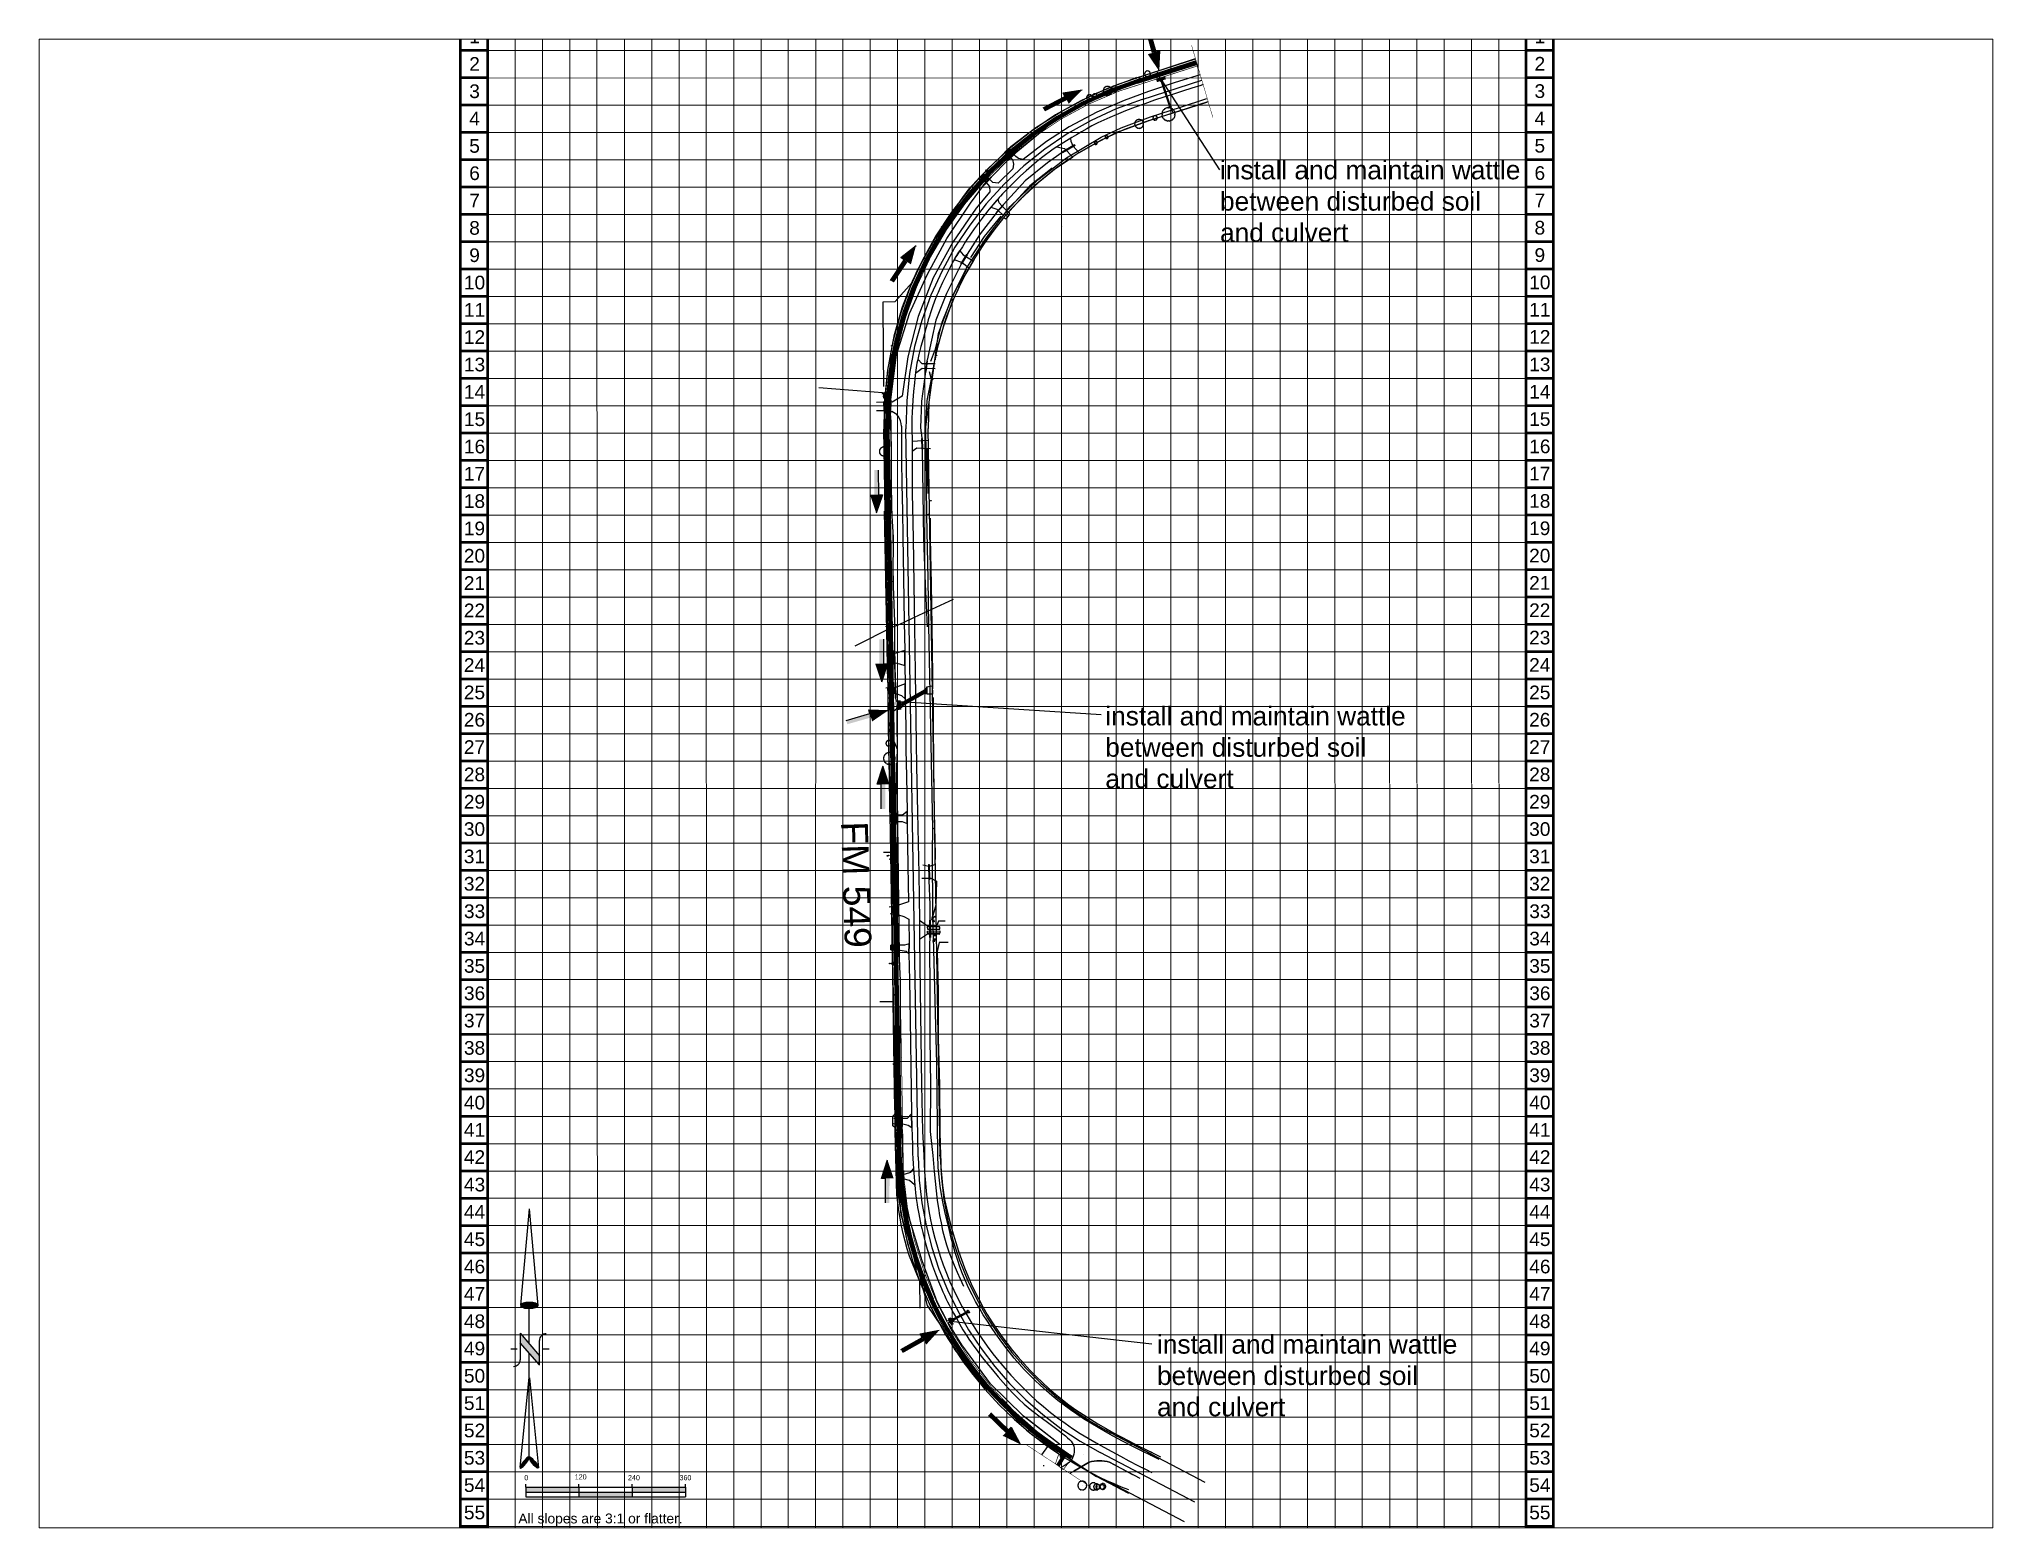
# Paper-space layout 'Layout1' of a CAD drawing. Header units: inches. Extents: x 1.05 to 9.45, y 0.8 to 7.2.
# The model-space entities are those that its viewports show. They can reach past a viewport. Long polylines and large blocks are cut down to what shows.
import ezdxf
from ezdxf.enums import TextEntityAlignment as Align

# ---------------------------------------------------------------- set-up
doc = ezdxf.new("R2010")
doc.units = ezdxf.units.IN
doc.header["$MEASUREMENT"] = 0
for name, pattern in [('CENTER', [2.7, 2.5, -0.05, 0.1, -0.05]), ('DASHED', [0.8, 0.75, -0.05]), ('HIDDEN', [0.375, 0.25, -0.125]), ('PHANTOM', [2.1, 1.75, -0.05, 0.1, -0.05, 0.1, -0.05]), ('R.O.W. FM 549$0$CENTER', [2.7, 2.5, -0.05, 0.1, -0.05]), ('SCREEK', [1.04, 0.9, -0.035, 0, -0.035, 0, -0.035, 0, -0.035])]:
    doc.linetypes.add(name, pattern=pattern)
for name, color, linetype in [('1', 7, 'Continuous'), ('ARROWS', 252, 'Continuous'), ('BASE', 7, 'Continuous'), ('CL', 7, 'CENTER'), ('DITCH', 7, 'SCREEK'), ('EASPH-PVMT', 7, 'Continuous'), ('EG-PVMT', 250, 'HIDDEN'), ('EGAS', 50, 'DASHED'), ('EPVMT', 8, 'DASHED'), ('ETEL', 33, 'DASHED'), ('EWAT', 150, 'DASHED'), ('EWATTXT0', 150, 'Continuous'), ('EXSTSEW', 5, 'DASHED'), ('FENCE-CL', 252, 'CLF'), ('FENCEBW', 7, 'BWF'), ('FENCEW', 252, 'WF'), ('FTB', 202, 'DASHED'), ('GRID', 254, 'HIDDEN'), ('HATCH', 250, 'Continuous'), ('LIMITS OF DISTURBANCE', 1, 'HIDDEN'), ('MONUMENT', 142, 'Continuous'), ('NARROW', 7, 'Continuous'), ('PIPE0', 242, 'Continuous'), ('PIPE00', 7, 'Continuous'), ('PWAT', 4, 'Continuous'), ('R.O.W. FM 549$0$FM549-CL', 230, 'R.O.W. FM 549$0$CENTER'), ('ROW', 252, 'PHANTOM'), ('SILT FENCE', 200, 'Continuous'), ('TREE', 250, 'Continuous'), ('TREET', 250, 'Continuous'), ('TREETXT', 7, 'Continuous')]:
    doc.layers.add(name, color=color, linetype=linetype)
doc.styles.add('PUTIL', font='romans.shx', dxfattribs={"width": 0.9, "oblique": 20})
doc.styles.get("Standard").update_dxf_attribs({"font": 'ARIAL.TTF'})
doc.styles.add('UTIL', font='romans.shx', dxfattribs={"width": 0.9})
doc.linetypes.add('8IN-W', pattern='A,0.8,-0.05,0.8,-0.05,0.8,-0.125,["8%%34 W",UTIL,S=0.08,R=0,X=-0.1,Y=-0.04],-0.22', length=2.845)
doc.linetypes.add('ASPH-E', pattern='A,0.45,-0.05,0.9,[138,ltypeshp.shx,S=0.013,R=0,X=0,Y=0],0.45', length=1.85)
doc.linetypes.add('ASPH-E2', pattern='A,0.45,-0.05,0.9,[138,ltypeshp.shx,S=-0.013,R=0,X=0,Y=0],0.45', length=1.85)
doc.linetypes.add('BARBWIRE_2', pattern='A,1,-0.02,["X",Standard,S=0.075,R=0,X=-0.025,Y=-0.0375],-0.02', length=1.04)
doc.linetypes.add('BWF', pattern='A,0.9,-0.05,[135,ltypeshp.shx,S=0.03,R=0,X=0,Y=0],-0.05', length=1)
doc.linetypes.add('CHAINLINK_2', pattern='A,0.75,-0.0325,[133,AECCLAND,S=0.0325,R=0,X=-0.0325,Y=0],-0.0325,0.5', length=1.315)
doc.linetypes.add('CLF', pattern='A,0.87,-0.04,[133,ltypeshp.shx,S=0.025,R=0,X=0,Y=0],-0.09', length=1)
doc.linetypes.add('FENCELINE2', pattern='A,0.25,[132,ltypeshp.shx,S=0.1,R=0,X=0,Y=0],-0.2,1', length=1.45)
doc.linetypes.add('FIBER OPTIC', pattern='A,3,-0.14,["FIBER",UTIL,S=0.08,R=0,X=-0.1,Y=-0.04],-0.24,3,-0.14,["OPTIC",UTIL,S=0.08,R=0,X=-0.1,Y=-0.05],-0.24', length=6.76)
doc.linetypes.add('GAS', pattern='A,0.8,-0.05,0.8,-0.05,0.8,-0.12,["GAS",UTIL,S=0.08,R=0,X=-0.1,Y=-0.04],-0.15', length=2.77)
doc.linetypes.add('OH-CAB', pattern='A,0.8,-0.05,0.8,-0.05,0.8,-0.125,["O.H. CAB",PUTIL,S=0.08,R=0,X=-0.1,Y=-0.04],-0.55', length=3.175)
doc.linetypes.add('SLOPE2', pattern='A,0.65,-0.05,0.65,[139,ltypeshp.shx,S=-0.025,R=0,X=0,Y=0],0.025', length=1.375)
doc.linetypes.add('WF', pattern='A,0.85,-0.04,[136,ltypeshp.shx,S=0.038,R=0,X=0,Y=0],-0.11', length=1)

psp = doc.layouts.get("Layout1")

msp = doc.modelspace()

# ---------------------------------------------------------------- texts
at = {"color": 7, "width": 1}
for s, height, p in [('0', 11.5, (2605520.7, 7035241.1)), ('120', 11.48, (2605634.1, 7035242.9)), ('240', 11.48, (2605753.8, 7035241.1)), ('360', 11.48, (2605869.6, 7035241.1))]:
    msp.add_text(s, height=height, dxfattribs=at).set_placement(p)
at = {"layer": 'BASE'}
for s, p in [('1', (2605408.9, 7038485)), ('1', (2605409, 7038484.8)), ('1', (2607802.8, 7038485.1)), ('2', (2605409, 7038423.3)), ('2', (2607802.8, 7038423.7)), ('3', (2605409, 7038361.9)), ('3', (2607802.8, 7038362.3)), ('4', (2605409, 7038300.5)), ('4', (2607802.8, 7038300.9)), ('5', (2605409, 7038239.1)), ('5', (2607802.8, 7038239.5)), ('6', (2605409, 7038177.7)), ('6', (2607802.8, 7038178.1)), ('7', (2605409, 7038116.3)), ('7', (2607802.8, 7038116.7)), ('8', (2605409, 7038054.9)), ('8', (2607802.8, 7038055.3)), ('9', (2605409, 7037993.5)), ('9', (2607802.8, 7037993.9)), ('10', (2605409, 7037932.1)), ('10', (2607802.8, 7037932.5)), ('11', (2605409, 7037870.7)), ('11', (2607802.8, 7037871.1)), ('12', (2605408.9, 7037809.5)), ('12', (2607802.7, 7037809.9)), ('13', (2605409, 7037747.9)), ('13', (2607802.8, 7037748.2)), ('14', (2605409, 7037686.5)), ('14', (2607802.8, 7037686.8)), ('15', (2605409, 7037625.1)), ('15', (2607802.8, 7037625.4)), ('16', (2605409, 7037563.6)), ('16', (2607802.8, 7037564)), ('17', (2605408.8, 7037502.4)), ('17', (2607802.6, 7037502.8)), ('18', (2605408.8, 7037441)), ('18', (2607802.6, 7037441.4)), ('19', (2605408.8, 7037379.6)), ('19', (2607802.6, 7037380)), ('20', (2605408.8, 7037318.2)), ('20', (2607802.6, 7037318.6)), ('21', (2605408.8, 7037256.8)), ('21', (2607802.6, 7037257.2)), ('22', (2605408.8, 7037195.4)), ('22', (2607802.6, 7037195.8)), ('23', (2605408.8, 7037134)), ('23', (2607802.6, 7037134.3)), ('24', (2605408.8, 7037072.6)), ('24', (2607802.6, 7037072.9)), ('25', (2605408.8, 7037011.2)), ('25', (2607802.7, 7037011.2)), ('26', (2605408.8, 7036949.7)), ('26', (2607802.7, 7036949.8)), ('27', (2605408.8, 7036888.3)), ('27', (2607802.7, 7036888.4)), ('28', (2605408.8, 7036826.9)), ('28', (2607802.7, 7036827)), ('29', (2605408.8, 7036765.5)), ('29', (2607802.7, 7036765.6)), ('30', (2605408.8, 7036704.1)), ('30', (2607802.7, 7036704.2)), ('31', (2605408.8, 7036642.7)), ('31', (2607802.7, 7036642.8)), ('32', (2605408.8, 7036581.3)), ('32', (2607802.7, 7036581.4)), ('33', (2605409, 7036519.5)), ('33', (2607802.9, 7036519.5)), ('34', (2605409, 7036458.1)), ('34', (2607802.9, 7036458.1)), ('35', (2605409, 7036396.7)), ('35', (2607802.9, 7036396.7)), ('36', (2605409, 7036335.3)), ('36', (2607802.9, 7036335.3)), ('37', (2605409, 7036273.9)), ('37', (2607802.9, 7036273.9)), ('38', (2605409, 7036212.5)), ('38', (2607802.9, 7036212.5)), ('39', (2605409, 7036151)), ('39', (2607802.9, 7036151.1)), ('40', (2605409, 7036089.6)), ('40', (2607802.9, 7036089.7)), ('41', (2605409, 7036028.2)), ('41', (2607802.9, 7036028.3)), ('42', (2605408.9, 7035967.1)), ('42', (2607802.8, 7035967.1)), ('43', (2605409, 7035905.4)), ('43', (2607802.9, 7035905.5)), ('44', (2605409, 7035844)), ('44', (2607802.9, 7035844.1)), ('45', (2605409, 7035782.6)), ('45', (2607802.9, 7035782.7)), ('46', (2605409, 7035721.2)), ('46', (2607802.9, 7035721.3)), ('47', (2605409, 7035659.8)), ('47', (2607802.9, 7035659.8)), ('48', (2605409, 7035598.4)), ('48', (2607802.9, 7035598.4)), ('49', (2605409, 7035537.1)), ('49', (2607802.9, 7035537.2)), ('50', (2605409, 7035475.7)), ('50', (2607802.9, 7035475.8)), ('51', (2605409, 7035414.3)), ('51', (2607802.9, 7035414.4)), ('52', (2605409, 7035352.9)), ('52', (2607802.9, 7035353)), ('53', (2605409, 7035291.5)), ('53', (2607802.9, 7035291.6)), ('54', (2605409, 7035230.1)), ('54', (2607802.9, 7035230.1)), ('55', (2605409, 7035168.7)), ('55', (2607802.9, 7035168.7)), ('56', (2605409, 7035107.3)), ('56', (2607802.9, 7035107.3))]:
    msp.add_text(s, height=30.7, dxfattribs=at).set_placement(p, align=Align.MIDDLE_CENTER)
at = {"layer": 'BASE', "color": 7}
msp.add_text('All slopes are 3:1 or flatter.', height=22.216, dxfattribs=at).set_placement((2605507.4, 7035144.1))
at = {"layer": 'TREET', "char_height": 42.201, "width": 30730.193, "attachment_point": 1}
for insert in [(2607084.2, 7038206.2), (2606826.4, 7036979.2), (2606942.6, 7035567.7)]:
    msp.add_mtext('install and maintain wattle \\Pbetween disturbed soil \\Pand culvert ', dxfattribs=dict(at, insert=insert))
at = {"layer": 'TREETXT'}
msp.add_text('FM 549', height=60, rotation=271.7721, dxfattribs=at).set_placement((2606232.5, 7036720.4, 17045.3))

# ---------------------------------------------------------------- blocks, each defined once
blk = doc.blocks.new('treet')
at = {"layer": 'TREET', "const_width": 0.5}
blk.add_lwpolyline([(-0.25, 0, 1), (0.25, 0, 1)], format="xyb", close=True, dxfattribs=at)
blk = doc.blocks.new('North Arrow')
at = {"layer": 'NARROW'}
for p, q in [((32.43, 3.06), (32.43, 4.63)), ((0, 0), (22.36, 2)), ((0, 0), (22.33, -2.02)), ((28.77, -2.09), (34.02, 2.32)), ((36.18, 2.33), (30.46, 2.33)), ((36.16, 2.32), (31.04, -2.09)), ((39.1, 0.01), (59.96, 2.11)), ((31.2, -0.05), (21.66, -0.05)), ((21.66, -0.05), (21.66, -0.05)), ((28.77, -2.09), (34.95, -2.09)), ((32.43, -4.26), (32.43, -2.8)), ((57.45, -0.05), (33.41, -0.05)), ((59.83, -2.14), (39.04, -0.01)), ((57.69, -0.03), (57.77, -0.01)), ((57.77, -0.05), (57.69, -0.03))]:
    blk.add_line(p, q, dxfattribs=at)
blk.add_lwpolyline([(22.36, -2.03), (22.59, -1.93, 0.091577), (22.87, -1.44, 0.048306), (23.03, -0.75), (23.07, -0.01), (23.01, 0.82, 0.048306), (22.87, 1.42, 0.091577), (22.59, 1.91), (22.36, 2.01), (22.14, 1.91, 0.091577), (21.86, 1.42, 0.048306), (21.72, 0.82), (21.66, -0.01), (21.72, -0.83, 0.048306), (21.86, -1.44, 0.091577), (22.14, -1.93)], format="xyb", close=True, dxfattribs=at)
for points in [[(57.46, -0.03), (57.44, 0.08, -0.066818), (57.67, 0.47, -0.03073), (58.01, 0.84), (58.52, 1.29), (59.07, 1.7, -0.03073), (59.5, 1.95, -0.066818), (59.93, 2.1), (60.04, 2.06)], [(60.04, 2.06), (60.05, 1.95, -0.066818), (59.82, 1.56, -0.03073), (59.43, 1.14), (58.97, 0.74), (58.42, 0.33, -0.03073), (57.99, 0.08, -0.036692), (57.76, -0.02)], [(57.46, -0.04), (57.44, -0.15, 0.066818), (57.67, -0.54, 0.03073), (58.01, -0.9), (58.52, -1.36), (59.07, -1.77, 0.03073), (59.5, -2.02, 0.066818), (59.93, -2.17), (60.04, -2.13)], [(60.04, -2.13), (60.05, -2.01, 0.066818), (59.82, -1.63, 0.03073), (59.43, -1.2), (58.97, -0.8), (58.42, -0.4, 0.03073), (57.99, -0.15, 0.036692), (57.76, -0.05)]]:
    blk.add_lwpolyline(points, format="xyb", dxfattribs=at)
for centre, start, end in [((30.46, 3.86), 178.8769, 270), ((34.95, -3.62), 358.8769, 90)]:
    blk.add_arc(centre, 1.53, start, end, dxfattribs=at)
for points in [[(23.03, -0.76), (21.67, -0.05), (23.07, -0.05), (21.72, 0.82)], [(23.07, -0.05), (21.72, 0.82), (23.02, 0.75), (21.85, 1.42)], [(23.02, 0.75), (21.85, 1.42), (22.87, 1.44), (22.14, 1.91)], [(22.87, 1.44), (22.14, 1.91), (22.59, 1.91), (22.36, 2)], [(31.05, -2.09), (36.15, 2.36), (28.75, -2.06), (34.01, 2.36)], [(57.44, 0.08), (57.7, -0.01), (57.5, 0.21), (57.77, -0.01)], [(57.45, -0.04), (57.69, -0.02), (57.44, 0.08), (57.7, -0.01)], [(57.5, 0.21), (57.77, -0.01), (57.6, 0.39), (57.94, 0.06)], [(57.6, 0.39), (57.94, 0.06), (57.68, 0.5), (58.07, 0.13)], [(57.68, 0.5), (58.07, 0.13), (57.84, 0.66), (58.29, 0.26)], [(57.84, 0.66), (58.29, 0.26), (58.03, 0.86), (58.52, 0.41)], [(58.03, 0.86), (58.52, 0.41), (58.26, 1.07), (58.73, 0.57)], [(58.26, 1.07), (58.73, 0.57), (58.52, 1.3), (59.05, 0.81)], [(58.52, 1.3), (59.05, 0.81), (58.7, 1.42), (59.26, 0.99)], [(59.26, 1), (58.69, 1.42), (59.45, 1.15), (59, 1.65)], [(59.45, 1.15), (59, 1.65), (59.62, 1.34), (59.28, 1.82)], [(59.62, 1.34), (59.28, 1.82), (59.81, 1.55), (59.49, 1.95)], [(59.81, 1.55), (59.49, 1.95), (59.93, 1.73), (59.69, 2.04)], [(59.93, 1.73), (59.69, 2.04), (60.05, 1.94), (59.93, 2.1)], [(60.05, 1.94), (59.93, 2.1), (60.04, 2.06)], [(22.87, -1.44), (21.72, -0.87), (23.03, -0.76), (21.67, -0.05)], [(22.58, -1.93), (21.86, -1.45), (22.87, -1.44), (21.72, -0.87)], [(22.36, -2.01), (22.14, -1.93), (22.58, -1.93), (21.86, -1.45)], [(57.44, -0.14), (57.69, -0.02), (57.45, -0.04), (57.69, -0.02)], [(57.46, -0.19), (57.7, -0.03), (57.44, -0.14), (57.69, -0.02)], [(57.53, -0.33), (57.76, -0.05), (57.46, -0.19), (57.7, -0.03)], [(57.63, -0.48), (57.9, -0.1), (57.53, -0.33), (57.76, -0.05)], [(57.78, -0.66), (58.09, -0.2), (57.63, -0.48), (57.9, -0.1)], [(57.97, -0.87), (58.34, -0.35), (57.78, -0.66), (58.09, -0.2)], [(58.24, -1.11), (58.61, -0.54), (57.97, -0.87), (58.34, -0.35)], [(58.61, -1.43), (58.93, -0.77), (58.24, -1.11), (58.61, -0.54)], [(58.91, -1.64), (59.2, -1), (58.61, -1.43), (58.93, -0.77)], [(59.12, -1.79), (59.57, -1.36), (58.92, -1.65), (59.2, -1.01)], [(59.35, -1.93), (59.81, -1.62), (59.12, -1.79), (59.57, -1.36)], [(59.54, -1.32), (59.41, -1.18), (59.21, -1.01)], [(59.58, -2.05), (59.93, -1.79), (59.35, -1.93), (59.81, -1.62)], [(59.78, -2.13), (60.05, -2.01), (59.58, -2.05), (59.93, -1.79)], [(59.92, -2.17), (60.04, -2.13), (59.78, -2.13), (60.05, -2.01)]]:
    blk.add_solid(points, dxfattribs=at)
blk = doc.blocks.new('A$C33723172')
at = {"layer": 'ARROWS', "color": 7}
for p, q in [((11.1, 24.5), (5.5, 10.2)), ((7.8, 9.3), (0, 0)), ((5.5, 10.2), (7.8, 9.3))]:
    blk.add_line(p, q, dxfattribs=at)
for points in [[(11.1, 24.5), (8.8, 25.4), (5.5, 10.2), (3.1, 11.2)], [(0.7, 12.1), (7.8, 9.3), (0, 0), (7.8, 9.3)]]:
    blk.add_solid(points, dxfattribs=at)

# ---------------------------------------------------------------- hatches: boundary and pattern name
h = msp.add_hatch(color=7)
h.paths.add_polyline_path([(2605643.5, 7035214.6), (2605643.5, 7035225.4), (2605523.9, 7035225.4), (2605523.9, 7035214.6)])
h.paths.add_polyline_path([(2605643.5, 7035214.6), (2605643.5, 7035203.8), (2605763.1, 7035203.8), (2605763.1, 7035214.6)])
h.paths.add_polyline_path([(2605763.1, 7035225.4), (2605763.1, 7035214.6), (2605882.7, 7035214.6), (2605882.7, 7035225.4)])
at = {"layer": 'HATCH'}
h = msp.add_hatch(dxfattribs=at)
h.set_pattern_fill('LINE', color=256, scale=20, angle=45, style=0)
h.set_pattern_definition([(78.343, (2606604.8831, 7038218.042), (-2.44844, 0.50512), [])])
h.paths.add_polyline_path([(2606609.7, 7038231.6), (2606620.3, 7038220.7), (2606612.7, 7038213.3), (2606601.3, 7038224.3)])
h = msp.add_hatch(dxfattribs=at)
h.set_pattern_fill('LINE', color=256, scale=20, angle=45, style=0)
h.set_pattern_definition([(78.343, (2606548.3184, 7038162.772), (-2.44844, 0.50512), [])])
h.paths.add_polyline_path([(2606544.6, 7038168.6), (2606552.4, 7038177.1), (2606565, 7038165.1), (2606557.9, 7038157.2)])
h = msp.add_hatch(dxfattribs=at)
h.set_pattern_fill('LINE', color=256, scale=20, angle=45, style=0)
h.set_pattern_definition([(135, (2606341.824, 7037009.0295), (-1.76777, -1.76777), [])])
h.paths.add_polyline_path([(2606349.3, 7037097.6), (2606349.1, 7037077.1), (2606337.3, 7037076.5), (2606336.9, 7037094.2)])
h.paths.add_polyline_path([(2606351, 7037022.1), (2606351.1, 7037008.9), (2606338.2, 7037009.5), (2606338, 7037021.1)])
h = msp.add_hatch(dxfattribs=at)
h.set_pattern_fill('LINE', color=256, scale=20, angle=45, style=0)
h.set_pattern_definition([(135, (2606347.7717, 7036721.0122), (-1.76777, -1.76777), [])])
h.paths.add_polyline_path([(2606355.5, 7036735.3), (2606355.6, 7036721.2), (2606343.1, 7036721), (2606342.7, 7036735.3)])
h = msp.add_hatch(dxfattribs=at)
h.set_pattern_fill('LINE', color=256, scale=20, angle=45, style=0)
h.set_pattern_definition([(135, (2606351.1453, 7036432.4803), (-1.76777, -1.76777), [])])
h.paths.add_polyline_path([(2606362.1, 7036432.4), (2606344.1, 7036432.6), (2606344.4, 7036443.5), (2606361.9, 7036443.4)])
h.paths.add_polyline_path([(2606360.4, 7036511.3), (2606360.6, 7036533), (2606346.2, 7036529.9), (2606346.4, 7036513.6)])
h = msp.add_hatch(dxfattribs=at)
h.set_pattern_fill('LINE', color=256, scale=20, angle=45, style=0)
h.set_pattern_definition([(45, (2606359.0225, 7036042.3826), (-1.76777, 1.76777), [])])
h.paths.add_polyline_path([(2606354.2, 7036042.8), (2606354.1, 7036054.1), (2606366.8, 7036054.1), (2606366.8, 7036042.3)])
h = msp.add_hatch(dxfattribs=at)
h.set_pattern_fill('LINE', color=256, scale=20, angle=45, style=0)
h.set_pattern_definition([(135, (2606362.0196, 7035918.338), (-1.76777, -1.76777), [])])
edge = h.paths.add_edge_path()
edge.add_line((2606357.1, 7035927.9), (2606370.8, 7035928.8))
edge.add_arc((2617706.1, 7036517.2), 11350.6, 182.97147, 183.02371)
edge.add_line((2606371.3, 7035918.5), (2606357.7, 7035918.4))
edge.add_arc((2606118.8, 7035908.2), 239.1, 2.4355, 4.7151)

# ---------------------------------------------------------------- linework, layer by layer
at = {"color": 4}
for p, q in [((2606931.3, 7038392.7), (2606930.7, 7038394.6)), ((2607026.6, 7038423.2), (2607026, 7038425.1)), ((2606837, 7038359.9), (2606836.2, 7038361.7)), ((2606747.2, 7038316.3), (2606746.2, 7038318.1)), ((2606663.5, 7038262), (2606662.3, 7038263.6)), ((2606558.6, 7038183.5, 554.5), (2606557.2, 7038184.8, 554.5)), ((2606558.7, 7038181.3, 554.5), (2606557.3, 7038179.9, 554.5)), ((2606559.3, 7038175.6), (2606563.6, 7038171.4)), ((2606560.8, 7038183.5, 554.5), (2606562.1, 7038185, 554.5)), ((2606560.8, 7038177.1, 554.5), (2606565, 7038181.4, 554.5)), ((2606564.7, 7038172.5), (2606562.6, 7038170.3)), ((2606564.4, 7038178.7, 554.5), (2606563.4, 7038177.6, 554.5)), ((2606563.4, 7038176.6, 554.5), (2606564.5, 7038175.5, 554.5)), ((2606563.9, 7038182.5, 554.5), (2606566.1, 7038180.4, 554.5)), ((2606565.5, 7038178.7, 554.5), (2606566.6, 7038177.7, 554.5)), ((2606587.1, 7038197.7), (2606585.8, 7038199.1)), ((2606519.4, 7038124.4), (2606517.8, 7038125.7)), ((2606461.2, 7038043.3), (2606459.5, 7038044.3)), ((2606413.5, 7037955.6), (2606411.7, 7037956.4)), ((2606377.1, 7037862.7), (2606375.2, 7037863.3)), ((2606352.4, 7037766), (2606350.5, 7037766.3)), ((2606329.5, 7037673.1, 554.5), (2606327.5, 7037673.2, 554.5)), ((2606328.3, 7037676.1, 554.5), (2606328.6, 7037679.1, 554.5)), ((2606334.4, 7037677.2, 554.5), (2606328.4, 7037677.6, 554.5)), ((2606330.2, 7037679.8, 554.5), (2606330.3, 7037681.3, 554.5)), ((2606330.9, 7037671.5, 554.5), (2606330.7, 7037669.5, 554.5)), ((2606330.8, 7037683.5, 554.5), (2606332.7, 7037683.3, 554.5)), ((2606330.9, 7037679, 554.5), (2606332.4, 7037678.9, 554.5)), ((2606331, 7037686.4, 554.5), (2606333, 7037686.3, 554.5)), ((2606332.5, 7037672.8, 554.5), (2606334.5, 7037672.7, 554.5)), ((2606333.2, 7037679.5, 554.5), (2606333.3, 7037681, 554.5)), ((2606338.1, 7037676.8), (2606335.1, 7037677.1)), ((2606337.1, 7037682.9), (2606336.6, 7037677)), ((2606339.9, 7037666.9), (2606337.9, 7037667.1)), ((2606338.4, 7037680.6, 554.5), (2606338.3, 7037679.1, 554.5)), ((2606339, 7037678.3, 554.5), (2606340.5, 7037678.2, 554.5)), ((2606339.2, 7037681.3, 554.5), (2606340.7, 7037681.2, 554.5)), ((2606339, 7037567), (2606337, 7037567)), ((2606340.7, 7037467.1), (2606338.7, 7037467)), ((2606342.3, 7037367.1), (2606340.3, 7037367)), ((2606344, 7037267.1), (2606342, 7037267.1)), ((2606336.7, 7037163.7, 554.5), (2606334.7, 7037163.7, 554.5)), ((2606338.2, 7037165.3, 554.5), (2606338.1, 7037167.3, 554.5)), ((2606338.2, 7037162.3, 554.5), (2606338.3, 7037160.3, 554.5)), ((2606340.3, 7037166.8, 554.5), (2606343.3, 7037166.9, 554.5)), ((2606341.7, 7037161.5, 554.5), (2606347.7, 7037161.6, 554.5)), ((2606341.9, 7037160.8, 554.5), (2606341.8, 7037166.8, 554.5)), ((2606343.2, 7037164.6, 554.5), (2606343.2, 7037163.1, 554.5)), ((2606345.6, 7037167.1), (2606343.6, 7037167.1)), ((2606343.9, 7037165.4, 554.5), (2606345.4, 7037165.4, 554.5)), ((2606344, 7037162.4, 554.5), (2606345.5, 7037162.4, 554.5)), ((2606347.7, 7037163.1, 554.5), (2606347.8, 7037160.1, 554.5)), ((2606347.3, 7037067.1), (2606345.3, 7037067.1)), ((2606348.9, 7036967.1), (2606346.9, 7036967.1)), ((2606350.6, 7036867.1), (2606348.6, 7036867.1)), ((2606352.2, 7036767.2), (2606350.2, 7036767.1)), ((2606345, 7036663.4, 554.5), (2606343, 7036663.4, 554.5)), ((2606346.4, 7036664.9, 554.5), (2606346.4, 7036666.9, 554.5)), ((2606346.5, 7036661.9, 554.5), (2606346.5, 7036659.9, 554.5)), ((2606351.7, 7036660.5, 554.5), (2606348.7, 7036660.5, 554.5)), ((2606350.1, 7036666.5, 554.5), (2606350.2, 7036660.5, 554.5)), ((2606351.4, 7036664.3, 554.5), (2606351.5, 7036662.8, 554.5)), ((2606353.9, 7036667.2), (2606351.9, 7036667.1)), ((2606352.2, 7036665, 554.5), (2606353.7, 7036665, 554.5)), ((2606352.2, 7036662, 554.5), (2606353.7, 7036662, 554.5)), ((2606355.5, 7036567.2), (2606353.5, 7036567.1)), ((2606357.2, 7036467.2), (2606355.2, 7036467.2)), ((2606358.9, 7036367.2), (2606356.9, 7036367.2)), ((2606360.5, 7036267.2), (2606358.5, 7036267.2)), ((2606353.2, 7036163.6, 554.5), (2606351.2, 7036163.5, 554.5)), ((2606354.7, 7036165.1, 554.5), (2606354.7, 7036167.1, 554.5)), ((2606354.7, 7036162.1, 554.5), (2606354.8, 7036160.1, 554.5)), ((2606356.8, 7036166.6, 554.5), (2606359.8, 7036166.7, 554.5)), ((2606358.4, 7036160.7, 554.5), (2606358.3, 7036166.7, 554.5)), ((2606358.3, 7036160.3, 554.5), (2606364.3, 7036160.4, 554.5)), ((2606359.7, 7036164.4, 554.5), (2606359.7, 7036162.9, 554.5)), ((2606362.2, 7036167.2), (2606360.2, 7036167.2)), ((2606360.4, 7036165.2, 554.5), (2606361.9, 7036165.2, 554.5)), ((2606360.5, 7036162.2, 554.5), (2606362, 7036162.2, 554.5)), ((2606364.2, 7036161.9, 554.5), (2606364.3, 7036158.9, 554.5)), ((2606363.8, 7036067.3), (2606361.8, 7036067.2)), ((2606365.5, 7035967.3), (2606363.5, 7035967.2)), ((2606373.3, 7035867.8), (2606371.3, 7035867.5)), ((2606393.3, 7035770), (2606391.4, 7035769.5)), ((2606418.2, 7035669.1, 554.5), (2606416.4, 7035668.3, 554.5)), ((2606419, 7035671, 554.5), (2606418.2, 7035672.9, 554.5)), ((2606420.4, 7035673.2, 554.5), (2606423.2, 7035674.4, 554.5)), ((2606424.2, 7035668.3, 554.5), (2606421.8, 7035673.8, 554.5)), ((2606425.3, 7035675.4), (2606423.5, 7035674.7)), ((2606423.9, 7035672.3, 554.5), (2606424.5, 7035670.9, 554.5)), ((2606424.3, 7035673.3, 554.5), (2606425.7, 7035673.9, 554.5)), ((2606425.5, 7035670.5, 554.5), (2606426.9, 7035671.1, 554.5)), ((2606420.2, 7035668.3, 554.5), (2606421, 7035666.4, 554.5)), ((2606468.8, 7035585.6), (2606467.1, 7035584.6)), ((2606523.1, 7035501.9), (2606521.5, 7035500.7)), ((2606587.4, 7035425.5), (2606585.9, 7035424.1)), ((2606660.6, 7035357.6), (2606659.3, 7035356.1)), ((2606688.4, 7035273), (2606688.4, 7035275)), ((2606725.8, 7035296.1), (2606724.1, 7035297.2)), ((2606726.8, 7035297.6, 554.5), (2606725.1, 7035298.7, 554.5)), ((2606726.2, 7035294), (2606725.1, 7035292.4)), ((2606727.2, 7035295.6, 554.5), (2606726.1, 7035293.9, 554.5)), ((2606726.5, 7035300), (2606728.2, 7035302.5)), ((2606732.4, 7035298), (2606727.3, 7035301.2)), ((2606727.5, 7035301.5, 554.5), (2606729.2, 7035304, 554.5)), ((2606733.4, 7035299.5, 554.5), (2606728.3, 7035302.7, 554.5)), ((2606728.3, 7035294.5), (2606729.9, 7035293.4)), ((2606729.3, 7035296, 554.5), (2606730.9, 7035294.9, 554.5)), ((2606730.1, 7035302.6), (2606730.9, 7035303.8)), ((2606730.3, 7035301.5), (2606731.5, 7035300.7)), ((2606730.5, 7035296.8), (2606732.1, 7035299.3)), ((2606731.1, 7035304.1, 554.5), (2606731.9, 7035305.4, 554.5)), ((2606731.3, 7035303.1, 554.5), (2606732.5, 7035302.2, 554.5)), ((2606736.4, 7035294.9), (2606731.3, 7035298.1)), ((2606731.3, 7035298), (2606736.3, 7035294.8)), ((2606732.2, 7035298.5), (2606735.4, 7035303.5)), ((2606732.6, 7035300.9), (2606733.4, 7035302.2)), ((2606733.2, 7035300, 554.5), (2606736.4, 7035305, 554.5)), ((2606733.6, 7035302.5, 554.5), (2606734.4, 7035303.7, 554.5)), ((2606734.2, 7035304.3), (2606736.7, 7035302.7)), ((2606736.7, 7035299), (2606735, 7035300.1)), ((2606735.2, 7035305.9, 554.5), (2606737.7, 7035304.2, 554.5)), ((2606735.3, 7035301.4), (2606736.1, 7035302.7)), ((2606735.5, 7035300.4), (2606736.7, 7035299.5)), ((2606737.1, 7035296.1), (2606735.5, 7035293.5)), ((2606736.2, 7035295.7), (2606739.5, 7035300.8)), ((2606737.2, 7035297.2, 554.5), (2606740.5, 7035302.3, 554.5)), ((2606737.8, 7035299.8), (2606738.6, 7035301)), ((2606738.2, 7035301.6), (2606740.7, 7035300)), ((2606739.2, 7035303.1, 554.5), (2606741.7, 7035301.5, 554.5)), ((2606741.6, 7035299.4), (2606740.6, 7035297.7)), ((2606747.5, 7035290.1), (2606745.8, 7035291.2)), ((2606749.1, 7035292.6), (2606747.5, 7035293.7)), ((2606749.7, 7035291.5, 554.5), (2606748, 7035292.6, 554.5)), ((2606751.3, 7035294, 554.5), (2606749.6, 7035295.1, 554.5))]:
    msp.add_line(p, q, dxfattribs=at)
at = {"color": 7}
for p, q in [((2605523.9, 7035225.4), (2605523.9, 7035232.6)), ((2605643.5, 7035225.4), (2605643.5, 7035232.6)), ((2605763.1, 7035225.4), (2605763.1, 7035232.6)), ((2605882.7, 7035225.4), (2605882.7, 7035232.6)), ((2605523.9, 7035225.4), (2605643.5, 7035225.4)), ((2605523.9, 7035225.4), (2605523.9, 7035203.8)), ((2605523.9, 7035214.6), (2605882.7, 7035214.6)), ((2605523.9, 7035203.8), (2605643.5, 7035203.8)), ((2605643.5, 7035225.4), (2605882.7, 7035225.4)), ((2605643.5, 7035225.4), (2605643.5, 7035203.8)), ((2605643.5, 7035203.8), (2605882.7, 7035203.8)), ((2605763.1, 7035225.4), (2605763.1, 7035203.8)), ((2605882.7, 7035225.4), (2605882.7, 7035203.8))]:
    msp.add_line(p, q, dxfattribs=at)
at = {"const_width": 1}
for points in [[(2607020.1, 7038465.3), (2607068.1, 7038302.8)], [(2606647.2, 7035321.9), (2606788.9, 7035228.9)]]:
    msp.add_lwpolyline(points, dxfattribs=at)
at = {"color": 4, "const_width": 1.5, "elevation": 554.5}
for points in [[(2606560.3, 7038181.9, 1), (2606559.2, 7038183, 1)], [(2606331.1, 7037673.7, 1), (2606330.9, 7037672.2, 1)], [(2606338.9, 7037163.8, 1), (2606337.4, 7037163.8, 1)], [(2606347.2, 7036663.4, 1), (2606345.7, 7036663.4, 1)], [(2606355.5, 7036163.6, 1), (2606354, 7036163.6, 1)], [(2606420.3, 7035669.9, 1), (2606418.9, 7035669.3, 1)], [(2606728.4, 7035297.4, 1), (2606727.6, 7035296.2, 1)]]:
    msp.add_lwpolyline(points, format="xyb", close=True, dxfattribs=at)
at = {"color": 4, "const_width": 1, "elevation": 554.5}
for points in [[(2606330.8, 7037683.5), (2606331, 7037686.4)], [(2606751.3, 7035294), (2606749.7, 7035291.5)]]:
    msp.add_lwpolyline(points, dxfattribs=at)
at = {"color": 4, "const_width": 1.5}
msp.add_lwpolyline([(2606727.4, 7035295.9, 1), (2606726.6, 7035294.7, 1)], format="xyb", close=True, dxfattribs=at)
at = {"color": 4, "const_width": 1}
msp.add_lwpolyline([(2606749.1, 7035292.6), (2606747.5, 7035290.1)], dxfattribs=at)
at = {"color": 4}
for centre in [(2606559.7, 7038182.4, 554.5), (2606331, 7037672.9, 554.5), (2606338.2, 7037163.8, 554.5), (2606346.5, 7036663.4, 554.5), (2606354.7, 7036163.6, 554.5), (2606419.6, 7035669.6, 554.5), (2606727, 7035295.3), (2606728, 7035296.8, 554.5)]:
    msp.add_circle(centre, 1.5, dxfattribs=at)
at = {"layer": '1', "color": 5}
for p, q in [((2606371.3, 7036989.1), (2606421.5, 7037017.8)), ((2606371.4, 7036986.3), (2606421.6, 7037015)), ((2606371.4, 7036984.3), (2606421.6, 7037013.1)), ((2606371.5, 7036981.5), (2606421.7, 7037010.2)), ((2606484.6, 7035603.9), (2606516, 7035620.6)), ((2606486, 7035601.2), (2606517.4, 7035618))]:
    msp.add_line(p, q, dxfattribs=at)
at = {"layer": 'BASE', "const_width": 6.14}
for points in [[(2607833.4, 7034646.4), (2607833.4, 7038576.4), (2605377.1, 7038576.4), (2605377.1, 7034646.4)], [(2607772, 7034707.8), (2607772, 7038515), (2605438.5, 7038515), (2605438.5, 7034707.8)]]:
    msp.add_lwpolyline(points, close=True, dxfattribs=at)
for points in [[(2605438.5, 7038453.6), (2605377.1, 7038453.6)], [(2607833.4, 7038453.6), (2607772, 7038453.6)], [(2605438.5, 7038392.2), (2605377.1, 7038392.2)], [(2607833.4, 7038392.2), (2607772, 7038392.2)], [(2605438.5, 7038330.8), (2605377.1, 7038330.8)], [(2607833.4, 7038330.8), (2607772, 7038330.8)], [(2605438.5, 7038269.4), (2605377.1, 7038269.4)], [(2607833.4, 7038269.4), (2607772, 7038269.4)], [(2605438.5, 7038208), (2605377.1, 7038208)], [(2607833.4, 7038208), (2607772, 7038208)], [(2605438.5, 7038146.6), (2605377.1, 7038146.6)], [(2607833.4, 7038146.6), (2607772, 7038146.6)], [(2605438.5, 7038085.2), (2605377.1, 7038085.2)], [(2607833.4, 7038085.2), (2607772, 7038085.2)], [(2605438.5, 7038023.8), (2605377.1, 7038023.8)], [(2607833.4, 7038023.8), (2607772, 7038023.8)], [(2605438.5, 7037962.4), (2605377.1, 7037962.4)], [(2607833.4, 7037962.4), (2607772, 7037962.4)], [(2605438.5, 7037901), (2605377.1, 7037901)], [(2607833.4, 7037901), (2607772, 7037901)], [(2605438.5, 7037839.5), (2605377.1, 7037839.5)], [(2607833.4, 7037839.5), (2607772, 7037839.5)], [(2605438.5, 7037778.1), (2605377.1, 7037778.1)], [(2607833.4, 7037778.1), (2607772, 7037778.1)], [(2605438.5, 7037716.7), (2605377.1, 7037716.7)], [(2607833.4, 7037716.7), (2607772, 7037716.7)], [(2605438.5, 7037655.3), (2605377.1, 7037655.3)], [(2607833.4, 7037655.3), (2607772, 7037655.3)], [(2605438.5, 7037593.9), (2605377.1, 7037593.9)], [(2607833.4, 7037593.9), (2607772, 7037593.9)], [(2605438.5, 7037532.5), (2605377.1, 7037532.5)], [(2607833.4, 7037532.5), (2607772, 7037532.5)], [(2605438.5, 7037471.1), (2605377.1, 7037471.1)], [(2607833.4, 7037471.1), (2607772, 7037471.1)], [(2605438.5, 7037409.7), (2605377.1, 7037409.7)], [(2607833.4, 7037409.7), (2607772, 7037409.7)], [(2605438.5, 7037348.3), (2605377.1, 7037348.3)], [(2607833.4, 7037348.3), (2607772, 7037348.3)], [(2605438.5, 7037286.9), (2605377.1, 7037286.9)], [(2607833.4, 7037286.9), (2607772, 7037286.9)], [(2605438.5, 7037225.5), (2605377.1, 7037225.5)], [(2607833.4, 7037225.5), (2607772, 7037225.5)], [(2605438.5, 7037164.1), (2605377.1, 7037164.1)], [(2607833.4, 7037164.1), (2607772, 7037164.1)], [(2605438.5, 7037102.7), (2605377.1, 7037102.7)], [(2607833.4, 7037102.7), (2607772, 7037102.7)], [(2605438.5, 7037041.3), (2605377.1, 7037041.3)], [(2607833.4, 7037041.3), (2607772, 7037041.3)], [(2605438.5, 7036979.8), (2605377.1, 7036979.8)], [(2607833.4, 7036979.8), (2607772, 7036979.8)], [(2605438.5, 7036918.4), (2605377.1, 7036918.4)], [(2607833.4, 7036918.4), (2607772, 7036918.4)], [(2605438.5, 7036857), (2605377.1, 7036857)], [(2607833.4, 7036857), (2607772, 7036857)], [(2605438.5, 7036795.6), (2605377.1, 7036795.6)], [(2607833.4, 7036795.6), (2607772, 7036795.6)], [(2605438.5, 7036734.2), (2605377.1, 7036734.2)], [(2607833.4, 7036734.2), (2607772, 7036734.2)], [(2605438.5, 7036672.8), (2605377.1, 7036672.8)], [(2607833.4, 7036672.8), (2607772, 7036672.8)], [(2605438.5, 7036611.4), (2605377.1, 7036611.4)], [(2607833.4, 7036611.4), (2607772, 7036611.4)], [(2605438.5, 7036550), (2605377.1, 7036550)], [(2607833.4, 7036550), (2607772, 7036550)], [(2605438.5, 7036488.6), (2605377.1, 7036488.6)], [(2607833.4, 7036488.6), (2607772, 7036488.6)], [(2605438.5, 7036427.2), (2605377.1, 7036427.2)], [(2607833.4, 7036427.2), (2607772, 7036427.2)], [(2605438.5, 7036365.8), (2605377.1, 7036365.8)], [(2607833.4, 7036365.8), (2607772, 7036365.8)], [(2605438.5, 7036304.4), (2605377.1, 7036304.4)], [(2607833.4, 7036304.4), (2607772, 7036304.4)], [(2605438.5, 7036243), (2605377.1, 7036243)], [(2607833.4, 7036243), (2607772, 7036243)], [(2605438.5, 7036181.6), (2605377.1, 7036181.6)], [(2607833.4, 7036181.6), (2607772, 7036181.6)], [(2605438.5, 7036120.2), (2605377.1, 7036120.2)], [(2607833.4, 7036120.2), (2607772, 7036120.2)], [(2605438.5, 7036058.7), (2605377.1, 7036058.7)], [(2607833.4, 7036058.7), (2607772, 7036058.7)], [(2605438.5, 7035997.3), (2605377.1, 7035997.3)], [(2607833.4, 7035997.3), (2607772, 7035997.3)], [(2605438.5, 7035935.9), (2605377.1, 7035935.9)], [(2607833.4, 7035935.9), (2607772, 7035935.9)], [(2605438.5, 7035874.5), (2605377.1, 7035874.5)], [(2607833.4, 7035874.5), (2607772, 7035874.5)], [(2605438.5, 7035813.1), (2605377.1, 7035813.1)], [(2607833.4, 7035813.1), (2607772, 7035813.1)], [(2605438.5, 7035751.7), (2605377.1, 7035751.7)], [(2607833.4, 7035751.7), (2607772, 7035751.7)], [(2605438.5, 7035690.3), (2605377.1, 7035690.3)], [(2607833.4, 7035690.3), (2607772, 7035690.3)], [(2605438.5, 7035628.9), (2605377.1, 7035628.9)], [(2607833.4, 7035628.9), (2607772, 7035628.9)], [(2605438.5, 7035567.5), (2605377.1, 7035567.5)], [(2607833.4, 7035567.5), (2607772, 7035567.5)], [(2605438.5, 7035506.1), (2605377.1, 7035506.1)], [(2607833.4, 7035506.1), (2607772, 7035506.1)], [(2605438.5, 7035444.7), (2605377.1, 7035444.7)], [(2607833.4, 7035444.7), (2607772, 7035444.7)], [(2605438.5, 7035383.3), (2605377.1, 7035383.3)], [(2607833.4, 7035383.3), (2607772, 7035383.3)], [(2605438.5, 7035321.9), (2605377.1, 7035321.9)], [(2607833.4, 7035321.9), (2607772, 7035321.9)], [(2605438.5, 7035260.5), (2605377.1, 7035260.5)], [(2607833.4, 7035260.5), (2607772, 7035260.5)], [(2605438.5, 7035199), (2605377.1, 7035199)], [(2607833.4, 7035199), (2607772, 7035199)], [(2605438.5, 7035137.6), (2605377.1, 7035137.6)], [(2607833.4, 7035137.6), (2607772, 7035137.6)]]:
    msp.add_lwpolyline(points, dxfattribs=at)
at = {"layer": 'CL'}
for p, q in [((2606909.4, 7038343.7, 554.5), (2607043.3, 7038386.6, 554.5)), ((2606405.5, 7035967.6, 554.5), (2606378.4, 7037603.5, 554.5)), ((2607027.9, 7035191.9, 554.5), (2606815.1, 7035303.3, 554.5))]:
    msp.add_line(p, q, dxfattribs=at)
for centre, start, end in [((2607142.3, 7037616.1, 554.5), 107.7462, 180.9462), ((2607169.3, 7035980.2, 554.5), 180.9462, 242.3795)]:
    msp.add_arc(centre, 763.9, start, end, dxfattribs=at)
at = {"layer": 'DITCH'}
for p, q in [((2606942.9, 7038405.7), (2606953, 7038384.2)), ((2606680.4, 7038269.9), (2606731.5, 7038313.9)), ((2606971.4, 7038327.2), (2606978.7, 7038313.1)), ((2606625.2, 7038224.2), (2606680.4, 7038269.9)), ((2606729.2, 7038224.6), (2606696.6, 7038200.8)), ((2606570.5, 7038169.8), (2606606.2, 7038205.9)), ((2606606.2, 7038205.9), (2606607.6, 7038207.1)), ((2606696.6, 7038200.8), (2606646.6, 7038160.3)), ((2606523.1, 7038110.4), (2606552.3, 7038150)), ((2606552.3, 7038150), (2606553.5, 7038151.2)), ((2606570.1, 7038169.3), (2606570.5, 7038169.8)), ((2606646.6, 7038160.3), (2606597.8, 7038107.3)), ((2606470, 7038031.4), (2606523.1, 7038110.4)), ((2606581.1, 7038087.9), (2606545.2, 7038041.9)), ((2606581.9, 7038088.8), (2606581.1, 7038087.9)), ((2606597.8, 7038107.3), (2606597.2, 7038106.6)), ((2606545.2, 7038041.9), (2606516.3, 7037996.2)), ((2606426.1, 7037949.2), (2606470, 7038031.4)), ((2606516.3, 7037996.2), (2606515.1, 7037994.8)), ((2606501.6, 7037972.2), (2606469.5, 7037907.2)), ((2606502.6, 7037974.2), (2606501.6, 7037972.2)), ((2606386.4, 7037862.3), (2606426.1, 7037949.2)), ((2606469.5, 7037907.2), (2606445.4, 7037847.4)), ((2606357.5, 7037770), (2606386.4, 7037862.3)), ((2606445.4, 7037847.4), (2606425.9, 7037757.4)), ((2606344.2, 7037669.5), (2606357.5, 7037770)), ((2606425.9, 7037757.4), (2606425.7, 7037755.9)), ((2606422.2, 7037731.3), (2606413.6, 7037665.6)), ((2606422.3, 7037732), (2606422.2, 7037731.3)), ((2606344.2, 7037667.8), (2606344.2, 7037669.5)), ((2606413.6, 7037665.6), (2606411.1, 7037605.8)), ((2606343.8, 7037637.6), (2606343.8, 7037638.5)), ((2606344.9, 7037619.2), (2606343.8, 7037637.6)), ((2606345.9, 7037531.9), (2606344.9, 7037619.2)), ((2606411.1, 7037605.8), (2606414.1, 7037583.3)), ((2606414.1, 7037583.3), (2606414, 7037581.6)), ((2606414.6, 7037558), (2606414.5, 7037556.5)), ((2606345.8, 7037478.5), (2606345.9, 7037531.9)), ((2606414.5, 7037556.5), (2606416.3, 7037458.4)), ((2606346.9, 7037418.9), (2606345.8, 7037478.5)), ((2606416.3, 7037458.4), (2606417.6, 7037357.1)), ((2606350.3, 7037359.8), (2606346.9, 7037418.9)), ((2606349.7, 7037269.2), (2606350.3, 7037359.8)), ((2606417.6, 7037357.1), (2606421.9, 7037254.4)), ((2606353.5, 7037169.6), (2606349.7, 7037269.2)), ((2606421.9, 7037254.4), (2606425.8, 7037158.8)), ((2606353.2, 7037106.6), (2606353.5, 7037169.6)), ((2606353.3, 7037105.2), (2606353.2, 7037106.6)), ((2606353.5, 7037072.2), (2606353.5, 7037073.6)), ((2606354.7, 7037033.3), (2606353.5, 7037072.2)), ((2606354.7, 7037033.3), (2606354.7, 7037033.3)), ((2606357.5, 7036991.6), (2606355.9, 7036998.1)), ((2606355.9, 7036998.1), (2606355.9, 7036998.1)), ((2606369.7, 7036984.5), (2606357.5, 7036991.6)), ((2606339.4, 7036931.8), (2606350.8, 7036969.1)), ((2606350.8, 7036969.1), (2606369.7, 7036984.5)), ((2606359.5, 7036883.3), (2606339.4, 7036931.8)), ((2606356.8, 7036822.6), (2606359.5, 7036883.3)), ((2606356.4, 7036741.5), (2606356.8, 7036822.6)), ((2606356.4, 7036740.4), (2606356.4, 7036741.5)), ((2606355.1, 7036704.2), (2606356.5, 7036715.7)), ((2606360.5, 7036621.7), (2606355.1, 7036704.2)), ((2606356.5, 7036715.7), (2606356.5, 7036716.7)), ((2606361.3, 7036537.3), (2606360.5, 7036621.7)), ((2606430, 7036589.1), (2606432, 7036533.8)), ((2606360.9, 7036506.6), (2606360.9, 7036507.8)), ((2606362.6, 7036451.7), (2606360.9, 7036506.6)), ((2606432, 7036533.8), (2606431.9, 7036499.8)), ((2606431.9, 7036499.8), (2606431.9, 7036499.7)), ((2606432.4, 7036460.6), (2606432.4, 7036458.9)), ((2606362.6, 7036450.9), (2606362.6, 7036451.7)), ((2606363.1, 7036424.6), (2606363.1, 7036426.1)), ((2606366.5, 7036364.2), (2606363.1, 7036424.6)), ((2606432.4, 7036458.9), (2606431.2, 7036446.3)), ((2606431.2, 7036446.3), (2606432.2, 7036339.2)), ((2606366.4, 7036275.5), (2606366.5, 7036364.2)), ((2606432.2, 7036339.2), (2606432, 7036234)), ((2606365.6, 7036169.9), (2606366.4, 7036275.5)), ((2606432, 7036234), (2606433.3, 7036129.1)), ((2606368, 7036061.6), (2606365.6, 7036169.9)), ((2606433.3, 7036129.1), (2606432.7, 7036024.8)), ((2606368, 7036060), (2606368, 7036061.6)), ((2606368.4, 7036034.1), (2606368.4, 7036036.1)), ((2606371.1, 7035993.8), (2606368.4, 7036034.1)), ((2606432.7, 7036024.8), (2606438.6, 7035970.4)), ((2606371.9, 7035936.8), (2606371.1, 7035993.8)), ((2606438.6, 7035970.4), (2606440.5, 7035952.4)), ((2606440.5, 7035952.4), (2606442.1, 7035935.1)), ((2606442.1, 7035935.1), (2606444.2, 7035912.9)), ((2606376.4, 7035884.1), (2606372.7, 7035910.1)), ((2606444.2, 7035912.9), (2606446.3, 7035891.2)), ((2606446.3, 7035891.2), (2606448.9, 7035869.3)), ((2606383.7, 7035838.3), (2606376.4, 7035884.1)), ((2606448.9, 7035869.3), (2606451.3, 7035852.7)), ((2606451.3, 7035852.7), (2606454, 7035835.9)), ((2606414.6, 7035734.3), (2606383.7, 7035838.3)), ((2606454, 7035835.9), (2606457.2, 7035819.1)), ((2606457.2, 7035819.1), (2606460.9, 7035802.4)), ((2606460.9, 7035802.4), (2606465, 7035785.9)), ((2606465, 7035785.9), (2606469.7, 7035769.9)), ((2606469.7, 7035769.9), (2606474.8, 7035754.4)), ((2606448.7, 7035641.6), (2606414.6, 7035734.3)), ((2606474.8, 7035754.4), (2606480.5, 7035739.2)), ((2606480.5, 7035739.2), (2606486.6, 7035724.1)), ((2606486.6, 7035724.1), (2606493.3, 7035708.9)), ((2606493.3, 7035708.9), (2606500.3, 7035693.3)), ((2606500.3, 7035693.3), (2606507.9, 7035677.1)), ((2606471.1, 7035598.3), (2606448.7, 7035641.6)), ((2606485, 7035602.6), (2606471.1, 7035598.3)), ((2606473.1, 7035594.8), (2606485, 7035602.6)), ((2606504.3, 7035545.5), (2606473.1, 7035594.8)), ((2606568.4, 7035457.6), (2606504.3, 7035545.5)), ((2606642.7, 7035385.2), (2606568.4, 7035457.6)), ((2606723.3, 7035322.4), (2606642.7, 7035385.2)), ((2606723.3, 7035322.4), (2606648.1, 7035381))]:
    msp.add_line(p, q, dxfattribs=at)
at = {"layer": 'EASPH-PVMT', "linetype": 'ASPH-E'}
for p, q in [((2607039.7, 7038398.8), (2606983.3, 7038381.2)), ((2606923.4, 7038361.3), (2606868.7, 7038341.3)), ((2606983.3, 7038381.2), (2606923.4, 7038361.3)), ((2606807.5, 7038314.9), (2606745.3, 7038281.8)), ((2606868.7, 7038341.3), (2606807.5, 7038314.9)), ((2606745.3, 7038281.8), (2606694.6, 7038249.1)), ((2606600.4, 7038225.2), (2606617.7, 7038208.4)), ((2606616.2, 7038224.8), (2606608.3, 7038233)), ((2606625.5, 7038215.4), (2606616.2, 7038224.8)), ((2606631.2, 7038211.1), (2606625.5, 7038215.4)), ((2606694.6, 7038249.1), (2606642, 7038208.6)), ((2606574, 7038156.7), (2606551.9, 7038177.5)), ((2606618.6, 7038187.7), (2606585.8, 7038155.7)), ((2606617.7, 7038208.4), (2606620.4, 7038197.8)), ((2606620.4, 7038197.8), (2606618.6, 7038187.7)), ((2606642, 7038208.6), (2606631.2, 7038211.1)), ((2606567.1, 7038135.9), (2606536, 7038099)), ((2606544.1, 7038169), (2606558.4, 7038156.8)), ((2606558.4, 7038156.8), (2606566.3, 7038147.7)), ((2606566.3, 7038147.7), (2606567.1, 7038135.9)), ((2606585.8, 7038155.7), (2606574, 7038156.7)), ((2606536, 7038099), (2606483.4, 7038022.6)), ((2606483.4, 7038022.6), (2606439.9, 7037942.5)), ((2606439.9, 7037942.5), (2606405.8, 7037856.1)), ((2606405.8, 7037856.1), (2606382.3, 7037765.1)), ((2606382.3, 7037765.1), (2606369.6, 7037676.8)), ((2606347.2, 7037663.2), (2606328.3, 7037663.9)), ((2606328.3, 7037663.9), (2606328.5, 7037643.8)), ((2606369.6, 7037676.8), (2606347.2, 7037663.2)), ((2606328.5, 7037643.8), (2606333.2, 7037643.7)), ((2606333.2, 7037643.7), (2606346.5, 7037642.1)), ((2606368.3, 7037609.6), (2606368.5, 7037531.9)), ((2606368.5, 7037531.9), (2606369.4, 7037478.3)), ((2606369.4, 7037478.3), (2606370.3, 7037419.3)), ((2606370.3, 7037419.3), (2606371.3, 7037360.7)), ((2606371.3, 7037360.7), (2606372.7, 7037269.4)), ((2606372.7, 7037269.4), (2606374.1, 7037169.1)), ((2606374.1, 7037169.1), (2606375.7, 7037105.2)), ((2606375.7, 7037105.2), (2606376, 7037071.8)), ((2606376, 7037071.8), (2606376.3, 7037030.4)), ((2606376.3, 7037030.4), (2606376.7, 7036996.6)), ((2606376.7, 7036996.6), (2606378, 7036934.3)), ((2606378, 7036934.3), (2606378.4, 7036882.7)), ((2606378.4, 7036882.7), (2606379.6, 7036822)), ((2606379.6, 7036822), (2606381, 7036743.5)), ((2606381, 7036743.5), (2606381.2, 7036716.3)), ((2606381.2, 7036716.3), (2606382.8, 7036621.6)), ((2606382.8, 7036621.6), (2606384.3, 7036540.5)), ((2606361.8, 7036533.3), (2606340.4, 7036528.7)), ((2606342.8, 7036514.2), (2606361.5, 7036511.1)), ((2606361.5, 7036511.1), (2606373.4, 7036507.8)), ((2606384.3, 7036540.5), (2606361.8, 7036533.3)), ((2606373.4, 7036507.8), (2606385, 7036501.8)), ((2606385, 7036501.8), (2606385.5, 7036446.1)), ((2606385.5, 7036446.1), (2606385.2, 7036424.6)), ((2606385.2, 7036424.6), (2606386.3, 7036364.3)), ((2606386.3, 7036364.3), (2606387.8, 7036275.8)), ((2606387.8, 7036275.8), (2606389.4, 7036170.7)), ((2606389.4, 7036170.7), (2606390.8, 7036064.1)), ((2606390.8, 7036064.1), (2606391.3, 7036033.5)), ((2606391.3, 7036033.5), (2606392.8, 7035994.8)), ((2606392.8, 7035994.8), (2606393, 7035985.2)), ((2606393, 7035985.2), (2606393.3, 7035976)), ((2606393.3, 7035976), (2606393.8, 7035964.1)), ((2606393.8, 7035964.1), (2606394.4, 7035952.4)), ((2606394.4, 7035952.4), (2606395.2, 7035940.5)), ((2606395.2, 7035940.5), (2606396.6, 7035922.4)), ((2606396.6, 7035922.4), (2606398.2, 7035904.3)), ((2606398.2, 7035904.3), (2606399.1, 7035895.5)), ((2606399.1, 7035895.5), (2606400, 7035887.1)), ((2606400, 7035887.1), (2606401.5, 7035873.8)), ((2606401.5, 7035873.8), (2606403.3, 7035860.9)), ((2606403.3, 7035860.9), (2606404.4, 7035854.2)), ((2606404.4, 7035854.2), (2606405.6, 7035847.1)), ((2606405.6, 7035847.1), (2606407, 7035839.4)), ((2606407, 7035839.4), (2606408.7, 7035831.1)), ((2606408.7, 7035831.1), (2606410.3, 7035823.2)), ((2606410.3, 7035823.2), (2606412.1, 7035815)), ((2606412.1, 7035815), (2606414.1, 7035806.4)), ((2606414.1, 7035806.4), (2606416.2, 7035797.5)), ((2606416.2, 7035797.5), (2606420.9, 7035779.1)), ((2606420.9, 7035779.1), (2606426.1, 7035760.2)), ((2606426.1, 7035760.2), (2606431.9, 7035741.3)), ((2606431.9, 7035741.3), (2606438.1, 7035722.7)), ((2606438.1, 7035722.7), (2606444.6, 7035704.8)), ((2606444.6, 7035704.8), (2606451.4, 7035687.8)), ((2606451.4, 7035687.8), (2606458.1, 7035671.8)), ((2606458.1, 7035671.8), (2606461.5, 7035664.3)), ((2606461.5, 7035664.3), (2606464.7, 7035657.1)), ((2606464.7, 7035657.1), (2606468.4, 7035649.5)), ((2606468.4, 7035649.5), (2606471.9, 7035642.3)), ((2606471.9, 7035642.3), (2606475.3, 7035635.5)), ((2606475.3, 7035635.5), (2606478.7, 7035629.1)), ((2606478.7, 7035629.1), (2606485.3, 7035616.8)), ((2606485.3, 7035616.8), (2606491.8, 7035604.9)), ((2606491.8, 7035604.9), (2606498.7, 7035592.4)), ((2606498.7, 7035592.4), (2606506.3, 7035579.3)), ((2606506.3, 7035579.3), (2606510.5, 7035572.4)), ((2606510.5, 7035572.4), (2606515.1, 7035565.3)), ((2606515.1, 7035565.3), (2606520, 7035557.8)), ((2606520, 7035557.8), (2606525.4, 7035550)), ((2606525.4, 7035550), (2606530.6, 7035542.7)), ((2606530.6, 7035542.7), (2606536.1, 7035535.3)), ((2606536.1, 7035535.3), (2606547.8, 7035520)), ((2606547.8, 7035520), (2606560.2, 7035504.4)), ((2606560.2, 7035504.4), (2606572.8, 7035488.8)), ((2606572.8, 7035488.8), (2606585.5, 7035473.8)), ((2606585.5, 7035473.8), (2606596.8, 7035460.6)), ((2606596.8, 7035460.6), (2606608, 7035448)), ((2606608, 7035448), (2606619.4, 7035435.8)), ((2606619.4, 7035435.8), (2606631.4, 7035424)), ((2606631.4, 7035424), (2606644.1, 7035412.3)), ((2606644.1, 7035412.3), (2606657.9, 7035400.6)), ((2606657.9, 7035400.6), (2606667.1, 7035393.2)), ((2606661.1, 7035398), (2606667.1, 7035393.2)), ((2606667.1, 7035393.2), (2606676.7, 7035385.9)), ((2606667.1, 7035393.2), (2606676.7, 7035385.9)), ((2606676.7, 7035385.9), (2606696.2, 7035371.6)), ((2606676.7, 7035385.9), (2606696.2, 7035371.6)), ((2606696.2, 7035371.6), (2606705.7, 7035364.6)), ((2606696.2, 7035371.6), (2606705.7, 7035364.6)), ((2606705.7, 7035364.6), (2606714.8, 7035357.9)), ((2606705.7, 7035364.6), (2606714.8, 7035357.9)), ((2606714.8, 7035357.9), (2606723.4, 7035351.5)), ((2606714.8, 7035357.9), (2606723.4, 7035351.5)), ((2606723.4, 7035351.5), (2606731.2, 7035345.4)), ((2606723.4, 7035351.5), (2606731.2, 7035345.4)), ((2606731.2, 7035345.4), (2606736.8, 7035340.8)), ((2606731.2, 7035345.4), (2606736.8, 7035340.8)), ((2606736.8, 7035340.8), (2606741.7, 7035336.5)), ((2606736.8, 7035340.8), (2606741.7, 7035336.5)), ((2606741.7, 7035336.5), (2606745.9, 7035332.4)), ((2606741.7, 7035336.5), (2606745.9, 7035332.4)), ((2606745.9, 7035332.4), (2606749.3, 7035328.6)), ((2606745.9, 7035332.4), (2606749.3, 7035328.6)), ((2606749.3, 7035328.6), (2606752, 7035324.8)), ((2606749.3, 7035328.6), (2606752, 7035324.8)), ((2606752, 7035324.8), (2606754.1, 7035321.1)), ((2606752, 7035324.8), (2606754.1, 7035321.1)), ((2606754.1, 7035321.1), (2606755.5, 7035317.3)), ((2606754.1, 7035321.1), (2606755.5, 7035317.3)), ((2606733.9, 7035273.7), (2606729.7, 7035271.5)), ((2606733.9, 7035273.7), (2606729.7, 7035271.5)), ((2606737.9, 7035276), (2606733.9, 7035273.7)), ((2606737.9, 7035276), (2606733.9, 7035273.7)), ((2606741.6, 7035278.4), (2606737.9, 7035276)), ((2606741.6, 7035278.4), (2606737.9, 7035276)), ((2606745, 7035281.1), (2606741.6, 7035278.4)), ((2606745, 7035281.1), (2606741.6, 7035278.4)), ((2606748, 7035284.1), (2606745, 7035281.1)), ((2606748, 7035284.1), (2606745, 7035281.1)), ((2606750.6, 7035287.4), (2606748, 7035284.1)), ((2606750.6, 7035287.4), (2606748, 7035284.1)), ((2606752.8, 7035291.3), (2606750.6, 7035287.4)), ((2606752.8, 7035291.3), (2606750.6, 7035287.4)), ((2606754.5, 7035295.5), (2606752.8, 7035291.3)), ((2606754.5, 7035295.5), (2606752.8, 7035291.3)), ((2606755.7, 7035299.9), (2606754.5, 7035295.5)), ((2606755.7, 7035299.9), (2606754.5, 7035295.5)), ((2606755.5, 7035317.3), (2606756.3, 7035313.2)), ((2606755.5, 7035317.3), (2606756.3, 7035313.2)), ((2606756.5, 7035304.5), (2606755.7, 7035299.9)), ((2606756.5, 7035304.5), (2606755.7, 7035299.9)), ((2606756.3, 7035313.2), (2606756.7, 7035308.9)), ((2606756.3, 7035313.2), (2606756.7, 7035308.9)), ((2606756.7, 7035308.9), (2606756.5, 7035304.5)), ((2606756.7, 7035308.9), (2606756.5, 7035304.5))]:
    msp.add_line(p, q, dxfattribs=at)
at = {"layer": 'EASPH-PVMT', "linetype": 'ASPH-E2'}
for p, q in [((2606958.2, 7038348.8), (2606936.7, 7038341.6)), ((2606979.3, 7038355.6), (2606958.2, 7038348.8)), ((2607000, 7038362.1), (2606979.3, 7038355.6)), ((2607020.5, 7038368.5), (2607000, 7038362.1)), ((2607041.1, 7038375), (2607020.5, 7038368.5)), ((2607046.3, 7038376.7), (2607041.1, 7038375)), ((2606836.5, 7038303.1), (2606822.7, 7038297)), ((2606850.9, 7038309.1), (2606836.5, 7038303.1)), ((2606871.7, 7038317.6), (2606850.9, 7038309.1)), ((2606893.3, 7038325.9), (2606871.7, 7038317.6)), ((2606915, 7038333.9), (2606893.3, 7038325.9)), ((2606936.7, 7038341.6), (2606915, 7038333.9)), ((2606761.9, 7038264.2), (2606751.4, 7038257.8)), ((2606773, 7038270.9), (2606761.9, 7038264.2)), ((2606784.5, 7038277.6), (2606773, 7038270.9)), ((2606796.2, 7038284), (2606784.5, 7038277.6)), ((2606809.3, 7038290.7), (2606796.2, 7038284)), ((2606822.7, 7038297), (2606809.3, 7038290.7)), ((2606691.9, 7038219), (2606682.8, 7038212)), ((2606700.5, 7038225.4), (2606691.9, 7038219)), ((2606708.9, 7038231.4), (2606700.5, 7038225.4)), ((2606717.1, 7038236.9), (2606708.9, 7038231.4)), ((2606733.1, 7038246.7), (2606717.1, 7038236.9)), ((2606745.3, 7038254.2), (2606733.1, 7038246.7)), ((2606751.4, 7038257.8), (2606745.3, 7038254.2)), ((2606636, 7038171.9), (2606623.8, 7038160.1)), ((2606648.5, 7038183.4), (2606636, 7038171.9)), ((2606660.5, 7038193.9), (2606648.5, 7038183.4)), ((2606672, 7038203.4), (2606660.5, 7038193.9)), ((2606682.8, 7038212), (2606672, 7038203.4)), ((2606595.7, 7038131.2), (2606591, 7038126.2)), ((2606600.7, 7038136.5), (2606595.7, 7038131.2)), ((2606606.1, 7038142.2), (2606600.7, 7038136.5)), ((2606611.8, 7038148), (2606606.1, 7038142.2)), ((2606623.8, 7038160.1), (2606611.8, 7038148)), ((2606557.8, 7038087.5), (2606553.7, 7038082.3)), ((2606561.7, 7038092.3), (2606557.8, 7038087.5)), ((2606565.4, 7038096.8), (2606561.7, 7038092.3)), ((2606569.9, 7038102.3), (2606565.4, 7038096.8)), ((2606573.8, 7038106.9), (2606569.9, 7038102.3)), ((2606581.2, 7038115.5), (2606573.8, 7038106.9)), ((2606585.7, 7038120.4), (2606581.2, 7038115.5)), ((2606588.2, 7038123.2), (2606585.7, 7038120.4)), ((2606591, 7038126.2), (2606588.2, 7038123.2)), ((2606523.2, 7038040.7), (2606515.4, 7038028.8)), ((2606531.6, 7038052.9), (2606523.2, 7038040.7)), ((2606540.5, 7038065.1), (2606531.6, 7038052.9)), ((2606549.4, 7038076.8), (2606540.5, 7038065.1)), ((2606553.7, 7038082.3), (2606549.4, 7038076.8)), ((2606497.1, 7038000), (2606492.7, 7037993.1)), ((2606499.5, 7038003.8), (2606497.1, 7038000)), ((2606502.3, 7038008.1), (2606499.5, 7038003.8)), ((2606505.2, 7038012.7), (2606502.3, 7038008.1)), ((2606508.3, 7038017.7), (2606505.2, 7038012.7)), ((2606511.7, 7038023.1), (2606508.3, 7038017.7)), ((2606515.4, 7038028.8), (2606511.7, 7038023.1)), ((2606475.8, 7037962.3), (2606468.4, 7037947.4)), ((2606479.3, 7037969.1), (2606475.8, 7037962.3)), ((2606482.6, 7037975.4), (2606479.3, 7037969.1)), ((2606485.6, 7037980.9), (2606482.6, 7037975.4)), ((2606488.2, 7037985.5), (2606485.6, 7037980.9)), ((2606490.6, 7037989.5), (2606488.2, 7037985.5)), ((2606492.7, 7037993.1), (2606490.6, 7037989.5)), ((2606450.9, 7037910), (2606448, 7037903.4)), ((2606453.9, 7037916.9), (2606450.9, 7037910)), ((2606460.9, 7037932), (2606453.9, 7037916.9)), ((2606468.4, 7037947.4), (2606460.9, 7037932)), ((2606433.5, 7037864), (2606431.1, 7037856.5)), ((2606435.8, 7037871), (2606433.5, 7037864)), ((2606438.1, 7037877.7), (2606435.8, 7037871)), ((2606442.8, 7037890.6), (2606438.1, 7037877.7)), ((2606448, 7037903.4), (2606442.8, 7037890.6)), ((2606423.1, 7037829), (2606417.5, 7037808.6)), ((2606425.9, 7037838.9), (2606423.1, 7037829)), ((2606428.7, 7037848.4), (2606425.9, 7037838.9)), ((2606431.1, 7037856.5), (2606428.7, 7037848.4)), ((2606409.9, 7037779.4), (2606407.7, 7037770.7)), ((2606412.2, 7037788.7), (2606409.9, 7037779.4)), ((2606414.8, 7037798.5), (2606412.2, 7037788.7)), ((2606417.5, 7037808.6), (2606414.8, 7037798.5)), ((2606400.6, 7037735.5), (2606399.9, 7037730.2)), ((2606402.2, 7037745.4), (2606400.6, 7037735.5)), ((2606403.2, 7037750.6), (2606402.2, 7037745.4)), ((2606404.4, 7037756.4), (2606403.2, 7037750.6)), ((2606405.9, 7037763), (2606404.4, 7037756.4)), ((2606407.7, 7037770.7), (2606405.9, 7037763)), ((2606397.4, 7037706.8), (2606395.6, 7037687.4)), ((2606398.3, 7037715.9), (2606397.4, 7037706.8)), ((2606399.2, 7037724.2), (2606398.3, 7037715.9)), ((2606399.9, 7037730.2), (2606399.2, 7037724.2)), ((2606393, 7037653.9), (2606392.3, 7037640.5)), ((2606393.9, 7037667.7), (2606393, 7037653.9)), ((2606395.6, 7037687.4), (2606393.9, 7037667.7)), ((2606391.8, 7037627.1), (2606391.6, 7037616.5)), ((2606391.6, 7037616.5), (2606391.6, 7037605.4)), ((2606391.6, 7037605.4), (2606392.3, 7037575)), ((2606392.3, 7037640.5), (2606391.8, 7037627.1)), ((2606392.3, 7037575), (2606392.4, 7037553.1)), ((2606392.4, 7037553.1), (2606392.6, 7037458.8)), ((2606392.6, 7037458.8), (2606394.6, 7037357.5)), ((2606394.6, 7037357.5), (2606396.1, 7037254.5)), ((2606396.1, 7037254.5), (2606397.7, 7037158.1)), ((2606397.7, 7037158.1), (2606399.1, 7037056)), ((2606399.1, 7037056), (2606400.5, 7036950.7)), ((2606400.5, 7036950.7), (2606402.1, 7036845.4)), ((2606402.1, 7036845.4), (2606404.3, 7036741.1)), ((2606404.3, 7036741.1), (2606407.2, 7036603.7)), ((2606407.2, 7036603.7), (2606408.6, 7036498.5)), ((2606408.6, 7036498.5), (2606408.5, 7036456.6)), ((2606408.5, 7036456.6), (2606410.1, 7036339.9)), ((2606410.1, 7036339.9), (2606412.1, 7036235.6)), ((2606412.1, 7036235.6), (2606413.5, 7036128.8)), ((2606413.5, 7036128.8), (2606415.5, 7036025.3)), ((2606415.5, 7036025.3), (2606418.3, 7035970.7)), ((2606418.3, 7035970.7), (2606419.3, 7035952)), ((2606419.3, 7035952), (2606420.3, 7035934.1)), ((2606420.3, 7035934.1), (2606421.5, 7035916.8)), ((2606421.5, 7035916.8), (2606423, 7035899.9)), ((2606423, 7035899.9), (2606424.7, 7035883.2)), ((2606424.7, 7035883.2), (2606426.9, 7035866.5)), ((2606426.9, 7035866.5), (2606430, 7035846.3)), ((2606430, 7035846.3), (2606433.9, 7035825.9)), ((2606433.9, 7035825.9), (2606438.4, 7035805.4)), ((2606438.4, 7035805.4), (2606443.4, 7035785)), ((2606443.4, 7035785), (2606449.1, 7035764.8)), ((2606449.1, 7035764.8), (2606455.3, 7035744.9)), ((2606455.3, 7035744.9), (2606462.1, 7035725.4)), ((2606462.1, 7035725.4), (2606469.4, 7035706.1)), ((2606469.4, 7035706.1), (2606477.3, 7035687)), ((2606477.3, 7035687), (2606485.8, 7035668.2)), ((2606485.8, 7035668.2), (2606494.9, 7035649.5)), ((2606494.9, 7035649.5), (2606504.6, 7035631)), ((2606504.6, 7035631), (2606514.9, 7035612.7)), ((2606514.9, 7035612.7), (2606525.7, 7035594.6)), ((2606525.7, 7035594.6), (2606537, 7035576.8)), ((2606537, 7035576.8), (2606548.8, 7035559.3)), ((2606548.8, 7035559.3), (2606561.1, 7035542)), ((2606561.1, 7035542), (2606573.9, 7035525.2)), ((2606573.9, 7035525.2), (2606587, 7035508.7)), ((2606587, 7035508.7), (2606600.4, 7035492.6)), ((2606600.4, 7035492.6), (2606614.1, 7035477.2)), ((2606614.1, 7035477.2), (2606628.1, 7035462.1)), ((2606628.1, 7035462.1), (2606642.4, 7035447.6)), ((2606642.4, 7035447.6), (2606657.1, 7035433.4)), ((2606657.1, 7035433.4), (2606672.1, 7035419.7)), ((2606672.1, 7035419.7), (2606687.5, 7035406.5)), ((2606675.5, 7035416.8), (2606687.5, 7035406.5)), ((2606687.5, 7035406.5), (2606703.2, 7035393.6)), ((2606687.5, 7035406.5), (2606703.2, 7035393.6)), ((2606703.2, 7035393.6), (2606719.3, 7035381.1)), ((2606703.2, 7035393.6), (2606719.3, 7035381.1)), ((2606719.3, 7035381.1), (2606735.9, 7035369.1)), ((2606719.3, 7035381.1), (2606735.9, 7035369.1)), ((2606735.9, 7035369.1), (2606752.8, 7035357.5)), ((2606735.9, 7035369.1), (2606752.8, 7035357.5)), ((2606752.8, 7035357.5), (2606770.2, 7035346.3)), ((2606752.8, 7035357.5), (2606770.2, 7035346.3)), ((2606770.2, 7035346.3), (2606787.8, 7035335.5)), ((2606770.2, 7035346.3), (2606787.8, 7035335.5)), ((2606787.8, 7035335.5), (2606805.6, 7035325.1)), ((2606787.8, 7035335.5), (2606805.6, 7035325.1)), ((2606805.6, 7035325.1), (2606823.4, 7035315.1)), ((2606805.6, 7035325.1), (2606823.4, 7035315.1)), ((2606789.9, 7035281.4), (2606755.5, 7035261.5)), ((2606795.6, 7035283), (2606789.9, 7035281.4)), ((2606801.3, 7035284.1), (2606795.6, 7035283)), ((2606807.1, 7035284.7), (2606801.3, 7035284.1)), ((2606812.9, 7035284.9), (2606807.1, 7035284.7)), ((2606818.7, 7035284.7), (2606812.9, 7035284.9)), ((2606824.5, 7035284), (2606818.7, 7035284.7)), ((2606823.4, 7035315.1), (2606840.9, 7035305.4)), ((2606823.4, 7035315.1), (2606840.9, 7035305.4)), ((2606830.2, 7035282.9), (2606824.5, 7035284)), ((2606835.8, 7035281.4), (2606830.2, 7035282.9)), ((2606888.5, 7035253.6), (2606835.8, 7035281.4)), ((2606840.9, 7035305.4), (2606860.2, 7035295)), ((2606840.9, 7035305.4), (2606860.2, 7035295)), ((2606860.2, 7035295), (2606879.6, 7035284.7)), ((2606860.2, 7035295), (2606879.6, 7035284.7)), ((2606879.6, 7035284.7), (2606899.4, 7035274.4)), ((2606879.6, 7035284.7), (2606899.4, 7035274.4)), ((2606899.4, 7035274.4), (2606914.1, 7035266.9)), ((2606899.4, 7035274.4), (2606914.9, 7035266.5)), ((2606914.9, 7035266.5), (2606931, 7035258.2))]:
    msp.add_line(p, q, dxfattribs=at)
at = {"layer": 'EASPH-PVMT', "linetype": 'ASPH-E'}
for centre, radius, start, end in [((2606337.4, 7037614.3), 29.3, 36.974, 71.9276), ((2606331.1, 7037609.5), 37.2, 0.1805, 36.974)]:
    msp.add_arc(centre, radius, start, end, dxfattribs=at)
at = {"layer": 'EG-PVMT'}
for p, q in [((2606749, 7038256.4), (2606717.3, 7038237)), ((2606717.3, 7038237), (2606734.8, 7038233)), ((2606734.8, 7038233), (2606753.2, 7038214.1)), ((2606749.4, 7038249), (2606749, 7038256.4)), ((2606753.9, 7038238.5), (2606749.4, 7038249)), ((2606767.6, 7038223.2), (2606753.9, 7038238.5)), ((2606358.4, 7037100.3), (2606338.6, 7037094.4)), ((2606338.7, 7037076.5), (2606354.9, 7037077.3)), ((2606354.9, 7037077.3), (2606364, 7037075.4)), ((2606375.7, 7037105.2), (2606358.4, 7037100.3)), ((2606364, 7037075.4), (2606376, 7037071.8)), ((2606376, 7037071.8), (2606375.7, 7037105.2)), ((2606376.3, 7037030.4), (2606355.1, 7037022.6)), ((2606376.7, 7036996.6), (2606376.3, 7037030.4)), ((2606355.1, 7037022.6), (2606332.9, 7037020.6)), ((2606336.8, 7037009.5), (2606355.5, 7037008.7)), ((2606355.5, 7037008.7), (2606368.5, 7037004)), ((2606368.5, 7037004), (2606376.7, 7036996.6)), ((2606370.4, 7036735.4), (2606343.4, 7036735.2)), ((2606381, 7036743.5), (2606370.4, 7036735.4)), ((2606381.2, 7036716.3), (2606381, 7036743.5)), ((2606343.7, 7036720.9), (2606370.1, 7036721.4)), ((2606370.1, 7036721.4), (2606381.2, 7036716.3)), ((2606344.1, 7036432.6), (2606365.4, 7036432.4)), ((2606362.6, 7036443.4), (2606344.4, 7036443.5)), ((2606375.2, 7036443), (2606362.6, 7036443.4)), ((2606365.4, 7036432.4), (2606378.7, 7036430.2)), ((2606385.5, 7036446.1), (2606375.2, 7036443)), ((2606378.7, 7036430.2), (2606385.2, 7036424.6)), ((2606385.2, 7036424.6), (2606385.5, 7036446.1)), ((2606390.8, 7036064.1), (2606381.4, 7036054.2)), ((2606391.3, 7036033.5), (2606390.8, 7036064.1)), ((2606350.5, 7036042.9), (2606371.6, 7036042)), ((2606381.4, 7036054.2), (2606351.4, 7036053.9)), ((2606371.6, 7036042), (2606383.6, 7036038.9)), ((2606383.6, 7036038.9), (2606391.3, 7036033.5)), ((2606377.6, 7035929.4), (2606389.3, 7035933.4)), ((2606389.3, 7035933.4), (2606395.2, 7035940.7)), ((2606395.2, 7035940.7), (2606396.6, 7035922.4)), ((2606371.8, 7035918.3), (2606356.3, 7035918.3)), ((2606356.7, 7035927.9), (2606377.6, 7035929.4)), ((2606386.5, 7035914.7), (2606371.8, 7035918.3)), ((2606397.4, 7035904.6), (2606386.5, 7035914.7)), ((2606396.6, 7035922.4), (2606398.2, 7035904.3)), ((2606398.2, 7035904.3), (2606397.4, 7035904.6))]:
    msp.add_line(p, q, dxfattribs=at)
at = {"layer": 'EGAS', "color": 7, "linetype": 'GAS'}
for p, q in [((2606397.6, 7037180), (2606484.9, 7037220.8)), ((2606349.3, 7037158.6), (2606359.5, 7037162.5)), ((2606359.5, 7037162.5), (2606374.1, 7037169.1)), ((2606374.1, 7037169.1), (2606397.6, 7037180)), ((2606264.5, 7037116.2), (2606349.3, 7037158.6))]:
    msp.add_line(p, q, dxfattribs=at)
at = {"layer": 'EPVMT', "color": 7}
for p, q in [((2606585.8, 7038120.5), (2606569, 7038101.1)), ((2606569, 7038101.1), (2606582.7, 7038096.6)), ((2606582.7, 7038096.6), (2606600.3, 7038079.6)), ((2606587.8, 7038111.1), (2606585.8, 7038120.5)), ((2606594, 7038104.2), (2606587.8, 7038111.1)), ((2606608.3, 7038090.3), (2606594, 7038104.2)), ((2606399.8, 7037728.8), (2606414.8, 7037739.5)), ((2606400.6, 7037735.5), (2606399.9, 7037730.2)), ((2606402.2, 7037745.4), (2606400.6, 7037735.5)), ((2606403.2, 7037750.6), (2606402.2, 7037745.4)), ((2606404.4, 7037756.4), (2606403.2, 7037750.6)), ((2606405.2, 7037759.9), (2606404.4, 7037756.4)), ((2606415, 7037749.4), (2606405.2, 7037759.9)), ((2606414.8, 7037739.5), (2606443.7, 7037739.3)), ((2606443.8, 7037749.2), (2606415, 7037749.4)), ((2606399.9, 7037730.2), (2606399.8, 7037728.8)), ((2606312.5, 7037663.5), (2606328.3, 7037663.9)), ((2606328.3, 7037663.9), (2606328.5, 7037643.8)), ((2606328.5, 7037643.8), (2606312.6, 7037643.7)), ((2606332.7, 7037624.4), (2606328.9, 7037624.3)), ((2606328.9, 7037624.3), (2606328.9, 7037620.3)), ((2606328.9, 7037620.3), (2606332.8, 7037620.5)), ((2606332.8, 7037620.5), (2606332.7, 7037624.4)), ((2606429.3, 7037577.2), (2606392.3, 7037575)), ((2606392.4, 7037553.1), (2606403.1, 7037560.6)), ((2606403.1, 7037560.6), (2606433.7, 7037559.1)), ((2606425.1, 7037022.5), (2606425.7, 7037024)), ((2606425.1, 7037022.4), (2606425.1, 7037022.5)), ((2606425.4, 7037022.1), (2606425.1, 7037022.4)), ((2606425.5, 7037009.5), (2606425.4, 7037022.1)), ((2606425.6, 7037009), (2606425.5, 7037009.5)), ((2606425.6, 7037009), (2606425.6, 7037009)), ((2606426.1, 7037007.5), (2606425.6, 7037009)), ((2606425.7, 7037024), (2606437.2, 7037025.9)), ((2606437.7, 7037007.5), (2606426.1, 7037007.5)), ((2606437.2, 7037025.9), (2606437.2, 7037024)), ((2606437.2, 7037024), (2606437.7, 7037009.5)), ((2606437.7, 7037009.5), (2606437.7, 7037007.5)), ((2606408.6, 7036498.5), (2606408.5, 7036456.6)), ((2606408.5, 7036456.6), (2606426.7, 7036468.4)), ((2606426.5, 7036486.1), (2606408.6, 7036498.5)), ((2606454.3, 7036484.4), (2606426.4, 7036484.2)), ((2606426.4, 7036484.2), (2606426.6, 7036479.2)), ((2606447.1, 7036486.2), (2606426.5, 7036486.1)), ((2606426.6, 7036479.2), (2606454.3, 7036479.1)), ((2606426.7, 7036475.1), (2606454.6, 7036475.2)), ((2606426.9, 7036470.1), (2606426.7, 7036475.1)), ((2606426.7, 7036468.4), (2606454.8, 7036468.1)), ((2606454.8, 7036470.1), (2606426.9, 7036470.1)), ((2606451.5, 7036497), (2606447.1, 7036486.2)), ((2606466.8, 7036496.9), (2606451.5, 7036497)), ((2606454.3, 7036479.1), (2606454.3, 7036484.4)), ((2606454.6, 7036475.2), (2606454.8, 7036470.1))]:
    msp.add_line(p, q, dxfattribs=at)
at = {"layer": 'EPVMT', "color": 7, "linetype": 'ASPH-E'}
for p, q in [((2606755.5, 7035261.5), (2606789.9, 7035281.4)), ((2606789.9, 7035281.4), (2606795.6, 7035283)), ((2606795.6, 7035283), (2606801.3, 7035284.1)), ((2606801.3, 7035284.1), (2606807.1, 7035284.7)), ((2606807.1, 7035284.7), (2606812.9, 7035284.9)), ((2606812.9, 7035284.9), (2606818.7, 7035284.7)), ((2606818.7, 7035284.7), (2606824.5, 7035284)), ((2606824.5, 7035284), (2606830.2, 7035282.9)), ((2606830.2, 7035282.9), (2606835.8, 7035281.4)), ((2606835.8, 7035281.4), (2606903.7, 7035245.6)), ((2606747.1, 7035256.9), (2606755.5, 7035261.5))]:
    msp.add_line(p, q, dxfattribs=at)
for centre, radius, start, end in [((2606668.6, 7035387.5), 131.1, 296.2079, 297.7732), ((2606683.5, 7035357.1), 118.6, 302.1672, 302.4095)]:
    msp.add_arc(centre, radius, start, end, dxfattribs=at)
at = {"layer": 'ETEL', "color": 252, "linetype": 'FIBER OPTIC'}
for p, q in [((2606862, 7038279.8), (2606927.8, 7038304.4)), ((2606927.8, 7038304.4), (2606995, 7038326.4)), ((2606995, 7038326.4), (2607052.5, 7038344.7)), ((2607052.5, 7038344.7), (2607055.4, 7038345.6)), ((2606817.1, 7038259.1), (2606862, 7038279.8)), ((2606739.3, 7038212.3), (2606817.1, 7038259.1)), ((2606674.5, 7038162.6), (2606739.3, 7038212.3)), ((2606612.8, 7038102.6), (2606674.5, 7038162.6)), ((2606558.5, 7038031.9), (2606612.8, 7038102.6)), ((2606514.4, 7037964.1), (2606558.5, 7038031.9)), ((2606479.9, 7037894.9), (2606514.4, 7037964.1)), ((2606451.8, 7037817.4), (2606479.9, 7037894.9)), ((2606423.3, 7037608.1), (2606451.8, 7037817.4)), ((2606425.5, 7037408.6), (2606423.3, 7037608.1)), ((2606428.7, 7037265.6), (2606425.5, 7037408.6)), ((2606430.2, 7037161.5), (2606428.7, 7037265.6)), ((2606439, 7036704.6), (2606430.2, 7037161.5)), ((2606438.3, 7036653.3), (2606439, 7036704.6)), ((2606438.5, 7036514.7), (2606438.3, 7036653.3)), ((2606440.8, 7036433.3), (2606438.5, 7036514.7)), ((2606447.9, 7036176.9), (2606440.8, 7036433.3)), ((2606449.9, 7035974), (2606447.9, 7036176.9)), ((2606450.1, 7035963.6), (2606449.9, 7035974)), ((2606450.5, 7035953.5), (2606450.1, 7035963.6)), ((2606451, 7035943.8), (2606450.5, 7035953.5)), ((2606452.1, 7035929.4), (2606451, 7035943.8)), ((2606453.6, 7035915.4), (2606452.1, 7035929.4)), ((2606455.5, 7035901.5), (2606453.6, 7035915.4)), ((2606457.7, 7035887.5), (2606455.5, 7035901.5)), ((2606461.6, 7035866.3), (2606457.7, 7035887.5)), ((2606466.1, 7035844.7), (2606461.6, 7035866.3)), ((2606471, 7035823.2), (2606466.1, 7035844.7)), ((2606476.2, 7035802), (2606471, 7035823.2)), ((2606480.3, 7035785.3), (2606476.2, 7035802)), ((2606484.6, 7035768.9), (2606480.3, 7035785.3)), ((2606489.2, 7035752.8), (2606484.6, 7035768.9)), ((2606494.1, 7035736.7), (2606489.2, 7035752.8)), ((2606499.6, 7035720.7), (2606494.1, 7035736.7)), ((2606505.6, 7035704.8), (2606499.6, 7035720.7)), ((2606512.2, 7035689), (2606505.6, 7035704.8)), ((2606519.3, 7035673.3), (2606512.2, 7035689)), ((2606526.9, 7035657.7), (2606519.3, 7035673.3)), ((2606534.9, 7035642.5), (2606526.9, 7035657.7)), ((2606543.4, 7035627.6), (2606534.9, 7035642.5)), ((2606552.2, 7035612.9), (2606543.4, 7035627.6)), ((2606561.3, 7035598.5), (2606552.2, 7035612.9)), ((2606570.7, 7035584.3), (2606561.3, 7035598.5)), ((2606580.4, 7035570.2), (2606570.7, 7035584.3)), ((2606590.3, 7035556.3), (2606580.4, 7035570.2)), ((2606600.4, 7035542.5), (2606590.3, 7035556.3)), ((2606610.9, 7035528.9), (2606600.4, 7035542.5)), ((2606621.6, 7035515.6), (2606610.9, 7035528.9)), ((2606632.7, 7035502.6), (2606621.6, 7035515.6)), ((2606644.1, 7035490), (2606632.7, 7035502.6)), ((2606655.9, 7035477.8), (2606644.1, 7035490)), ((2606668, 7035465.8), (2606655.9, 7035477.8)), ((2606680.4, 7035454.2), (2606668, 7035465.8)), ((2606693.2, 7035442.9), (2606680.4, 7035454.2)), ((2606706.4, 7035431.6), (2606693.2, 7035442.9)), ((2606706.4, 7035431.6), (2606694.6, 7035441.7)), ((2606719.9, 7035420.6), (2606706.4, 7035431.6)), ((2606719.9, 7035420.6), (2606706.4, 7035431.6)), ((2606733.7, 7035409.9), (2606719.9, 7035420.6)), ((2606733.7, 7035409.9), (2606719.9, 7035420.6)), ((2606747.8, 7035399.5), (2606733.7, 7035409.9)), ((2606747.8, 7035399.5), (2606733.7, 7035409.9)), ((2606762.2, 7035389.5), (2606747.8, 7035399.5)), ((2606762.2, 7035389.5), (2606747.8, 7035399.5)), ((2606777.7, 7035379.1), (2606762.2, 7035389.5)), ((2606777.7, 7035379.1), (2606762.2, 7035389.5)), ((2606793.6, 7035369.1), (2606777.7, 7035379.1)), ((2606793.6, 7035369.1), (2606777.7, 7035379.1)), ((2606810, 7035359.3), (2606793.6, 7035369.1)), ((2606810, 7035359.3), (2606793.6, 7035369.1)), ((2606826.8, 7035349.7), (2606810, 7035359.3)), ((2606826.8, 7035349.7), (2606810, 7035359.3)), ((2606844.2, 7035340.1), (2606826.8, 7035349.7)), ((2606844.2, 7035340.1), (2606826.8, 7035349.7)), ((2606864.8, 7035329), (2606844.2, 7035340.1)), ((2606864.8, 7035329), (2606844.2, 7035340.1)), ((2606886.4, 7035317.9), (2606864.8, 7035329)), ((2606886.4, 7035317.9), (2606864.8, 7035329)), ((2606908.9, 7035306.5), (2606886.4, 7035317.9)), ((2606908.9, 7035306.5), (2606886.4, 7035317.9)), ((2606927.6, 7035297.2), (2606908.9, 7035306.5)), ((2606927.6, 7035297.2), (2606908.9, 7035306.5)), ((2606928.7, 7035296.7), (2606927.6, 7035297.2)), ((2606947.1, 7035287.7), (2606927.6, 7035297.2))]:
    msp.add_line(p, q, dxfattribs=at)
at = {"layer": 'ETEL', "color": 252}
for p, q in [((2606671.5, 7038280.9), (2606673.6, 7038280.3)), ((2606672.8, 7038281.6), (2606672.2, 7038279.6)), ((2606740.9, 7038209.4), (2606743, 7038209.2)), ((2606742.1, 7038210.3), (2606741.9, 7038208.2)), ((2606347.3, 7037790.7), (2606345.6, 7037789.5)), ((2606345.8, 7037791), (2606347, 7037789.3)), ((2606331.2, 7037574.1), (2606332.7, 7037572.6)), ((2606332.7, 7037574.1), (2606331.2, 7037572.6)), ((2606428.6, 7037411.8), (2606430.1, 7037410.3)), ((2606430.1, 7037411.8), (2606428.6, 7037410.3)), ((2606440.8, 7036706.4), (2606442.3, 7036704.9)), ((2606442.3, 7036706.4), (2606440.8, 7036704.9)), ((2606350.8, 7036332.4), (2606352.3, 7036330.9)), ((2606352.3, 7036332.4), (2606350.8, 7036330.9)), ((2606354.6, 7036065.1), (2606356.1, 7036063.6)), ((2606356.1, 7036065.1), (2606354.6, 7036063.6)), ((2606355.7, 7036028.7), (2606357.2, 7036027.2)), ((2606357.2, 7036028.7), (2606355.7, 7036027.2))]:
    msp.add_line(p, q, dxfattribs=at)
at = {"layer": 'ETEL', "color": 252, "linetype": 'OH-CAB', "ltscale": 0.8}
for p, q in [((2606355.2, 7036083.1), (2606352.5, 7036262.5)), ((2606357.3, 7035965.1), (2606355.2, 7036083.1)), ((2606401.9, 7035713.2), (2606357.3, 7035965.1))]:
    msp.add_line(p, q, dxfattribs=at)
at = {"layer": 'ETEL', "color": 252}
for points in [[(2606671.5, 7038280.9), (2606672.8, 7038281.6), (2606673.6, 7038280.3), (2606672.2, 7038279.6)], [(2606740.9, 7038209.4), (2606742.1, 7038210.3), (2606743, 7038209.2), (2606741.9, 7038208.2)], [(2606345.8, 7037791), (2606347.3, 7037790.7), (2606347, 7037789.3), (2606345.6, 7037789.5)], [(2606331.2, 7037574.1), (2606332.7, 7037574.1), (2606332.7, 7037572.6), (2606331.2, 7037572.6)], [(2606428.6, 7037411.8), (2606430.1, 7037411.8), (2606430.1, 7037410.3), (2606428.6, 7037410.3)], [(2606440.8, 7036706.4), (2606442.3, 7036706.4), (2606442.3, 7036704.9), (2606440.8, 7036704.9)], [(2606350.8, 7036332.4), (2606352.3, 7036332.4), (2606352.3, 7036330.9), (2606350.8, 7036330.9)], [(2606354.6, 7036065.1), (2606356.1, 7036065.1), (2606356.1, 7036063.6), (2606354.6, 7036063.6)], [(2606355.7, 7036028.7), (2606357.2, 7036028.7), (2606357.2, 7036027.2), (2606355.7, 7036027.2)]]:
    msp.add_lwpolyline(points, close=True, dxfattribs=at)
at = {"layer": 'EWAT', "color": 145, "lineweight": 18}
for p, q in [((2607030.3, 7038430.7), (2606895.4, 7038387.5)), ((2606332.4, 7037602.8), (2606359.5, 7035966.8)), ((2606706.2, 7035315.6), (2606738.4, 7035294.4))]:
    msp.add_line(p, q, dxfattribs=at)
at = {"layer": 'EWAT', "color": 145}
for p, q in [((2606446.7, 7037769.1), (2606447.5, 7037768.3)), ((2606446.7, 7037768.3), (2606447.5, 7037769.1)), ((2606437.7, 7037715.1), (2606438.5, 7037714.3)), ((2606437.7, 7037714.3), (2606438.5, 7037715.1)), ((2606331.9, 7037685.5), (2606332.6, 7037683.8)), ((2606333.3, 7037685.5), (2606332.6, 7037683.8)), ((2606433.9, 7037442.3), (2606434.7, 7037441.5)), ((2606433.9, 7037441.5), (2606434.7, 7037442.3)), ((2606333.8, 7037159.6), (2606334.6, 7037158.9)), ((2606333.8, 7037158.9), (2606334.6, 7037159.6)), ((2606339.8, 7036998.9), (2606340.6, 7036998.1)), ((2606339.8, 7036998.1), (2606340.6, 7036998.9)), ((2606339.1, 7036645.1), (2606339.9, 7036644.3)), ((2606339.1, 7036644.3), (2606339.9, 7036645.1)), ((2606443.1, 7036508.1), (2606443.8, 7036506.4)), ((2606444.5, 7036508.1), (2606443.8, 7036506.4)), ((2606345.3, 7036402.6), (2606346.1, 7036401.8)), ((2606345.3, 7036401.8), (2606346.1, 7036402.6)), ((2606349.9, 7036176.6), (2606350.7, 7036175.8)), ((2606349.9, 7036175.8), (2606350.7, 7036176.6))]:
    msp.add_line(p, q, dxfattribs=at)
at = {"layer": 'EWAT', "color": 145, "linetype": '8IN-W'}
msp.add_line((2606182.8, 7037696.4), (2606335.2, 7037684.6), dxfattribs=at)
at = {"layer": 'EWAT', "color": 145}
for points in [[(2606336.3, 7036644.5), (2606337.8, 7036644.5), (2606337.8, 7036643), (2606336.3, 7036643)], [(2606342.2, 7036637.5), (2606343.7, 7036637.5), (2606343.7, 7036636), (2606342.2, 7036636)], [(2606343.4, 7036637.6), (2606344.9, 7036637.6), (2606344.9, 7036636.1), (2606343.4, 7036636.1)], [(2606341.8, 7036402.5), (2606343.3, 7036402.5), (2606343.3, 7036401), (2606341.8, 7036401)]]:
    msp.add_lwpolyline(points, close=True, dxfattribs=at)
for points in [[(2606336.3, 7036644.5), (2606337, 7036643), (2606337.8, 7036644.5)], [(2606342.2, 7036637.5), (2606343, 7036636), (2606343.7, 7036637.5)], [(2606343.4, 7036637.6), (2606344.1, 7036636.1), (2606344.9, 7036637.6)], [(2606341.8, 7036402.5), (2606342.5, 7036401), (2606343.3, 7036402.5)]]:
    msp.add_lwpolyline(points, dxfattribs=at)
for centre, radius in [((2606447.1, 7037768.7), 0.562), ((2606438.1, 7037714.7), 0.562), ((2606332.6, 7037684.8), 1), ((2606434.3, 7037441.9), 0.562), ((2606334.2, 7037159.3), 0.562), ((2606340.2, 7036998.5), 0.562), ((2606339.5, 7036644.7), 0.562), ((2606443.8, 7036507.4), 1), ((2606345.7, 7036402.2), 0.562), ((2606350.3, 7036176.2), 0.562)]:
    msp.add_circle(centre, radius, dxfattribs=at)
at = {"layer": 'EWAT', "color": 145, "lineweight": 18}
for centre, radius, start, end in [((2607142.1, 7037616.3), 809.8, 107.7385, 180.9538), ((2607169.3, 7035980.2), 809.9, 180.9462, 235.1301)]:
    msp.add_arc(centre, radius, start, end, dxfattribs=at)
at = {"layer": 'EWATTXT0'}
for p, q in [((2606706.2, 7035315.6), (2606738.4, 7035294.4)), ((2606738.4, 7035294.4), (2606806.4, 7035249.3)), ((2606738.4, 7035294.4), (2606806.4, 7035249.3)), ((2606879.5, 7035211.1), (2606806.4, 7035249.3))]:
    msp.add_line(p, q, dxfattribs=at)
msp.add_arc((2607169.3, 7035980.2), 809.9, 229.0497, 235.1301, dxfattribs=at)
at = {"layer": 'EXSTSEW'}
for p, q in [((2606949.3, 7038385.9), (2606949.7, 7038386.2)), ((2606949.3, 7038385.9), (2606951.5, 7038383.7)), ((2606949.7, 7038386.2), (2606955.1, 7038387.9)), ((2606949.7, 7038386.2), (2606952.1, 7038383.9)), ((2606951.5, 7038383.7), (2606954.8, 7038384.7)), ((2606951.7, 7038383.1), (2606951.5, 7038383.7)), ((2606951.7, 7038383.1), (2606955, 7038384.1)), ((2606952.2, 7038383.9), (2606970.3, 7038327.8)), ((2606954.1, 7038384.5), (2606972.1, 7038328.5)), ((2606954.3, 7038384.5), (2606955.1, 7038387.9)), ((2606954.8, 7038384.7), (2606955.6, 7038387.8)), ((2606954.8, 7038384.7), (2606955, 7038384.1)), ((2606955.1, 7038387.9), (2606955.6, 7038387.8)), ((2606969.5, 7038327.5), (2606968.9, 7038324.6)), ((2606968.9, 7038324.6), (2606969.3, 7038324.5)), ((2606972.5, 7038329.3), (2606969.3, 7038328)), ((2606969.3, 7038328), (2606969.5, 7038327.5)), ((2606970.1, 7038327.7), (2606969.3, 7038324.5)), ((2606969.3, 7038324.5), (2606974.5, 7038326.4)), ((2606972.8, 7038328.7), (2606969.5, 7038327.5)), ((2606974.5, 7038326.4), (2606972.2, 7038328.5)), ((2606972.5, 7038329.3), (2606972.8, 7038328.7)), ((2606974.8, 7038326.8), (2606972.8, 7038328.7)), ((2606974.5, 7038326.4), (2606974.8, 7038326.8)), ((2606607.1, 7038207.7), (2606624.7, 7038224.7)), ((2606625.7, 7038223.7), (2606608.1, 7038206.6)), ((2606624.7, 7038224.7), (2606625.7, 7038223.7)), ((2606757.5, 7038241.4), (2606729.2, 7038225.1)), ((2606729.9, 7038223.8), (2606729.2, 7038225.1)), ((2606758.3, 7038240.1), (2606729.9, 7038223.8)), ((2606757.5, 7038241.4), (2606758.3, 7038240.1)), ((2606608.1, 7038206.6), (2606607.1, 7038207.7)), ((2606553, 7038151.7), (2606569.6, 7038169.7)), ((2606554.1, 7038150.7), (2606553, 7038151.7)), ((2606570.7, 7038168.7), (2606554.1, 7038150.7)), ((2606569.6, 7038169.7), (2606570.7, 7038168.7)), ((2606596.8, 7038107), (2606581.1, 7038089.5)), ((2606582.2, 7038088.5), (2606581.1, 7038089.5)), ((2606597.9, 7038106), (2606582.2, 7038088.5)), ((2606596.8, 7038107), (2606597.9, 7038106)), ((2606514.5, 7037995.2), (2606502, 7037974.6)), ((2606503.2, 7037973.8), (2606502, 7037974.6)), ((2606515.7, 7037994.4), (2606503.2, 7037973.8)), ((2606514.5, 7037995.2), (2606515.7, 7037994.4)), ((2606425, 7037756), (2606421.5, 7037732.1)), ((2606426.4, 7037755.8), (2606423, 7037731.9)), ((2606425, 7037756), (2606426.4, 7037755.8)), ((2606423, 7037731.9), (2606421.5, 7037732.1)), ((2606343.3, 7037638.5), (2606343.4, 7037667.8)), ((2606343.4, 7037667.8), (2606344.9, 7037667.8)), ((2606344.8, 7037638.5), (2606344.9, 7037667.8)), ((2606344.8, 7037638.5), (2606343.3, 7037638.5)), ((2606413.3, 7037581.5), (2606414.8, 7037581.6)), ((2606413.3, 7037581.5), (2606413.9, 7037558)), ((2606413.9, 7037558), (2606415.4, 7037558)), ((2606414.8, 7037581.6), (2606415.4, 7037558)), ((2606352.2, 7037105.1), (2606353.7, 7037105.2)), ((2606352.7, 7037073.6), (2606352.2, 7037105.1)), ((2606354.2, 7037073.6), (2606353.7, 7037105.2)), ((2606354.2, 7037073.6), (2606352.7, 7037073.6)), ((2606353.9, 7037033.2), (2606355.4, 7037033.3)), ((2606355.1, 7036998.1), (2606353.9, 7037033.2)), ((2606356.6, 7036998.1), (2606355.4, 7037033.3)), ((2606356.6, 7036998.1), (2606355.1, 7036998.1)), ((2606367.4, 7036990.2), (2606371.3, 7036990.3)), ((2606367.4, 7036989.7), (2606367.4, 7036990.2)), ((2606367.4, 7036989.7), (2606371.3, 7036989.8)), ((2606367.7, 7036977), (2606367.4, 7036989.7)), ((2606371.5, 7036980.5), (2606371.3, 7036990.3)), ((2606371.3, 7036990.3), (2606372, 7036990.3)), ((2606372.2, 7036980.5), (2606372, 7036990.3)), ((2606420.9, 7037018.7), (2606421, 7037008.8)), ((2606420.9, 7037018.7), (2606421.5, 7037018.7)), ((2606421, 7037008.8), (2606421.7, 7037008.8)), ((2606425.1, 7037022.4), (2606421.5, 7037018.7)), ((2606425.4, 7037022.1), (2606421.5, 7037018)), ((2606421.5, 7037018.7), (2606421.7, 7037008.8)), ((2606421.7, 7037009.3), (2606425.5, 7037009.5)), ((2606421.7, 7037008.8), (2606425.6, 7037009)), ((2606425.1, 7037022.4), (2606425.4, 7037022.1)), ((2606425.4, 7037022.1), (2606425.5, 7037009.5)), ((2606425.5, 7037009.5), (2606425.6, 7037009)), ((2606371.5, 7036981.2), (2606367.7, 7036977)), ((2606368, 7036976.6), (2606367.7, 7036977)), ((2606371.5, 7036980.5), (2606368, 7036976.6)), ((2606371.5, 7036980.5), (2606372.2, 7036980.5)), ((2606355.6, 7036740.4), (2606357.1, 7036740.5)), ((2606355.6, 7036716.7), (2606355.6, 7036740.4)), ((2606357.1, 7036716.7), (2606357.1, 7036740.5)), ((2606357.1, 7036716.7), (2606355.6, 7036716.7)), ((2606428.9, 7036624.4), (2606429.7, 7036590.3)), ((2606428.9, 7036624.4), (2606430.4, 7036624.4)), ((2606430.4, 7036624.4), (2606431.2, 7036590.3)), ((2606431.2, 7036590.3), (2606429.7, 7036590.3)), ((2606360.3, 7036507.8), (2606360.6, 7036537.3)), ((2606360.3, 7036507.8), (2606361.8, 7036507.8)), ((2606362.1, 7036537.3), (2606360.6, 7036537.3)), ((2606361.8, 7036507.8), (2606362.1, 7036537.3)), ((2606431.2, 7036499.7), (2606432.7, 7036499.7)), ((2606431.2, 7036499.7), (2606431.7, 7036460.6)), ((2606433.2, 7036460.6), (2606431.7, 7036460.6)), ((2606432.7, 7036499.7), (2606433.2, 7036460.6)), ((2606361.8, 7036450.8), (2606363.3, 7036450.9)), ((2606362.2, 7036426.1), (2606361.8, 7036450.8)), ((2606363.7, 7036426.1), (2606362.2, 7036426.1)), ((2606363.7, 7036426.1), (2606363.3, 7036450.9)), ((2606367.3, 7036060), (2606368.8, 7036060.1)), ((2606367.7, 7036036.1), (2606367.3, 7036060)), ((2606369.2, 7036036.2), (2606367.7, 7036036.1)), ((2606369.2, 7036036.2), (2606368.8, 7036060.1)), ((2606371.2, 7035936.8), (2606371.9, 7035910)), ((2606371.2, 7035936.8), (2606372.7, 7035936.8)), ((2606372.7, 7035936.8), (2606373.4, 7035910.1)), ((2606373.4, 7035910.1), (2606371.9, 7035910)), ((2606480.3, 7035604.2), (2606484.4, 7035604.2)), ((2606480.3, 7035603.7), (2606480.3, 7035604.2)), ((2606480.3, 7035603.7), (2606484.7, 7035603.7)), ((2606483.3, 7035598.1), (2606480.3, 7035603.7)), ((2606485.9, 7035601.3), (2606483.3, 7035598.1)), ((2606483.7, 7035597.8), (2606483.3, 7035598.1)), ((2606486.2, 7035600.8), (2606483.7, 7035597.8)), ((2606484.4, 7035604.2), (2606485, 7035604.5)), ((2606484.4, 7035604.2), (2606486.2, 7035600.7)), ((2606485, 7035604.5), (2606486.8, 7035601)), ((2606486.2, 7035600.7), (2606486.8, 7035601)), ((2606515.1, 7035620.8), (2606515.7, 7035621.2)), ((2606517.1, 7035617.2), (2606515.1, 7035620.8)), ((2606515.7, 7035621.2), (2606517.5, 7035623.5)), ((2606517.7, 7035617.5), (2606515.7, 7035621.2)), ((2606515.9, 7035620.7), (2606517.9, 7035623.2)), ((2606517.1, 7035617.2), (2606517.7, 7035617.5)), ((2606517.5, 7035623.5), (2606517.9, 7035623.2)), ((2606521, 7035618.1), (2606517.5, 7035618)), ((2606521, 7035617.6), (2606517.7, 7035617.5)), ((2606517.9, 7035623.2), (2606521, 7035618.1)), ((2606521, 7035618.1), (2606521, 7035617.6))]:
    msp.add_line(p, q, dxfattribs=at)
at = {"layer": 'FENCE-CL', "linetype": 'CHAINLINK_2'}
for p, q in [((2606611.4, 7038086.1), (2606603.2, 7038074.2)), ((2606615.4, 7038098.1), (2606609.6, 7038091.5)), ((2606609.6, 7038091.5), (2606611.4, 7038086.1)), ((2606569.6, 7038041.4), (2606561.4, 7038030.1)), ((2606578.1, 7038052.6), (2606569.6, 7038041.4)), ((2606586.7, 7038063.5), (2606578.1, 7038052.6)), ((2606595.6, 7038074.3), (2606586.7, 7038063.5)), ((2606598.4, 7038077.3), (2606595.6, 7038074.3)), ((2606603.2, 7038074.2), (2606598.4, 7038077.3)), ((2606545.6, 7038007.1), (2606538, 7037995.3)), ((2606553.4, 7038018.7), (2606545.6, 7038007.1)), ((2606561.4, 7038030.1), (2606553.4, 7038018.7)), ((2606517.3, 7037960.1), (2606513.3, 7037952.7)), ((2606530.7, 7037983.4), (2606517.3, 7037960.1)), ((2606538, 7037995.3), (2606530.7, 7037983.4)), ((2606348.6, 7036058.8), (2606353.6, 7036063.6)), ((2606348.9, 7036037.5), (2606348.6, 7036058.8)), ((2606354.2, 7036032.7), (2606348.9, 7036037.5)), ((2606354.4, 7036026.4), (2606354.2, 7036032.7))]:
    msp.add_line(p, q, dxfattribs=at)
at = {"layer": 'FENCE-CL', "linetype": 'CHAINLINK_2', "ltscale": 0.8}
for p, q in [((2606492.7, 7037993.1), (2606497.1, 7038000)), ((2606497.1, 7038000), (2606499.5, 7038003.7)), ((2606499.5, 7038003.7), (2606507.1, 7037994.3)), ((2606486.7, 7037982.8), (2606490.6, 7037989.5)), ((2606503.9, 7037977.3), (2606486.7, 7037982.8)), ((2606490.6, 7037989.5), (2606492.7, 7037993.1)), ((2606519.7, 7037964.1), (2606503.9, 7037977.3)), ((2606507.1, 7037994.3), (2606529.1, 7037980.9))]:
    msp.add_line(p, q, dxfattribs=at)
at = {"layer": 'FENCE-CL'}
for p, q in [((2606432.8, 7037402.9), (2606432.9, 7037357.8)), ((2606432.9, 7037357.8), (2606435, 7037254.3)), ((2606435, 7037254.3), (2606436.6, 7037159)), ((2606436.6, 7037159), (2606438.1, 7037049.8)), ((2606438.1, 7037049.8), (2606438, 7037019.4))]:
    msp.add_line(p, q, dxfattribs=at)
at = {"layer": 'FENCE-CL', "linetype": 'CHAINLINK_2', "ltscale": 0.5}
for p, q in [((2606349.7, 7036316.2), (2606319.5, 7036316)), ((2606352.1, 7036169.3), (2606349.7, 7036316.2)), ((2606353.5, 7036073.9), (2606352.1, 7036169.3))]:
    msp.add_line(p, q, dxfattribs=at)
at = {"layer": 'FENCE-CL', "linetype": 'CHAINLINK_2'}
msp.add_circle((2606353.6, 7036063.6), 0.75, dxfattribs=at)
at = {"layer": 'FENCE-CL', "linetype": 'CHAINLINK_2', "ltscale": 0.5}
msp.add_circle((2606353.5, 7036073.9), 0.35, dxfattribs=at)
at = {"layer": 'FENCEBW'}
for p, q in [((2606972.4, 7038416.7), (2607029, 7038435.2)), ((2606855, 7038377.8), (2606912.6, 7038397.4)), ((2606912.6, 7038397.4), (2606972.4, 7038416.7)), ((2606728.9, 7038317.3), (2606797.8, 7038353.5)), ((2606797.8, 7038353.5), (2606855, 7038377.8)), ((2606670.3, 7038280.6), (2606728.9, 7038317.3)), ((2606995.3, 7038317.9), (2606930.1, 7038297.7)), ((2607053.6, 7038336.6), (2606995.3, 7038317.9)), ((2607057.7, 7038337.9), (2607053.6, 7038336.6)), ((2606613.8, 7038237.9), (2606670.3, 7038280.6)), ((2606852.8, 7038269.6), (2606809.7, 7038247.6)), ((2606864.7, 7038273.9), (2606852.8, 7038269.6)), ((2606930.1, 7038297.7), (2606864.7, 7038273.9)), ((2606544.1, 7038169), (2606613.8, 7038237.9)), ((2606809.7, 7038247.6), (2606767.6, 7038223.2)), ((2606709.7, 7038184.6), (2606660.8, 7038144.1)), ((2606753.5, 7038213.8), (2606709.7, 7038184.6)), ((2606506.3, 7038123.2), (2606520.4, 7038142.3)), ((2606520.4, 7038142.3), (2606544.1, 7038169)), ((2606660.8, 7038144.1), (2606615.4, 7038098.1)), ((2606450.6, 7038043.6), (2606506.3, 7038123.2)), ((2606403.4, 7037958.2), (2606450.6, 7038043.6)), ((2606392.7, 7037932.5), (2606403.4, 7037958.2)), ((2606337.5, 7037033.7), (2606330.5, 7037418.6)), ((2606453.2, 7036449.2), (2606448.7, 7036429)), ((2606448.7, 7036429), (2606450.6, 7036339.6)), ((2606473.1, 7036449.2), (2606453.2, 7036449.2)), ((2606450.6, 7036339.6), (2606450.6, 7036234.2)), ((2606450.6, 7036234.2), (2606453.5, 7036128.9)), ((2606453.5, 7036128.9), (2606454.7, 7036023.4)), ((2606454.7, 7036023.4), (2606456.1, 7035970.4)), ((2606456.1, 7035970.4), (2606456.5, 7035958.6)), ((2606456.5, 7035958.6), (2606457, 7035947.1)), ((2606457, 7035947.1), (2606457.6, 7035935.9)), ((2606457.6, 7035935.9), (2606458.9, 7035919.5)), ((2606458.9, 7035919.5), (2606460.6, 7035903.5)), ((2606460.6, 7035903.5), (2606462.7, 7035887.7)), ((2606462.7, 7035887.7), (2606465.4, 7035871.8)), ((2606465.4, 7035871.8), (2606469.2, 7035852.6)), ((2606469.2, 7035852.6), (2606473.8, 7035833.3)), ((2606473.8, 7035833.3), (2606479, 7035813.8)), ((2606479, 7035813.8), (2606484.6, 7035794.4)), ((2606484.6, 7035794.4), (2606490.5, 7035775.1)), ((2606490.5, 7035775.1), (2606496.8, 7035756)), ((2606496.8, 7035756), (2606503.3, 7035737.3)), ((2606503.3, 7035737.3), (2606510.1, 7035718.7)), ((2606510.1, 7035718.7), (2606517.4, 7035700.5)), ((2606517.4, 7035700.5), (2606525.1, 7035682.5)), ((2606525.1, 7035682.5), (2606533.3, 7035664.9)), ((2606533.3, 7035664.9), (2606542, 7035647.6)), ((2606542, 7035647.6), (2606551.3, 7035630.5)), ((2606551.3, 7035630.5), (2606561.1, 7035613.6)), ((2606561.1, 7035613.6), (2606571.4, 7035597)), ((2606571.4, 7035597), (2606582.3, 7035580.6)), ((2606582.3, 7035580.6), (2606593.7, 7035564.3)), ((2606593.7, 7035564.3), (2606605.6, 7035548.4)), ((2606605.6, 7035548.4), (2606617.9, 7035532.8)), ((2606617.9, 7035532.8), (2606630.7, 7035517.5)), ((2606630.7, 7035517.5), (2606643.8, 7035502.5)), ((2606643.8, 7035502.5), (2606657.3, 7035488)), ((2606657.3, 7035488), (2606671.1, 7035474)), ((2606671.1, 7035474), (2606685.2, 7035460.4)), ((2606685.2, 7035460.4), (2606699.7, 7035447.2)), ((2606699.2, 7035447.7), (2606699.7, 7035447.2)), ((2606699.7, 7035447.2), (2606714.3, 7035434.6)), ((2606699.7, 7035447.2), (2606714.3, 7035434.6)), ((2606714.3, 7035434.6), (2606729.3, 7035422.5)), ((2606714.3, 7035434.6), (2606729.3, 7035422.5)), ((2606729.3, 7035422.5), (2606744.6, 7035410.8)), ((2606729.3, 7035422.5), (2606744.6, 7035410.8)), ((2606744.6, 7035410.8), (2606760.3, 7035399.6)), ((2606744.6, 7035410.8), (2606760.3, 7035399.6)), ((2606760.3, 7035399.6), (2606776.3, 7035388.7)), ((2606760.3, 7035399.6), (2606776.3, 7035388.7)), ((2606776.3, 7035388.7), (2606792.8, 7035378.1)), ((2606776.3, 7035388.7), (2606792.8, 7035378.1)), ((2606792.8, 7035378.1), (2606809.6, 7035367.9)), ((2606792.8, 7035378.1), (2606809.6, 7035367.9)), ((2606809.6, 7035367.9), (2606826.5, 7035358.1)), ((2606809.6, 7035367.9), (2606826.5, 7035358.1)), ((2606826.5, 7035358.1), (2606843.6, 7035348.5)), ((2606826.5, 7035358.1), (2606843.6, 7035348.5)), ((2606843.6, 7035348.5), (2606860.6, 7035339.3)), ((2606843.6, 7035348.5), (2606860.6, 7035339.3)), ((2606860.6, 7035339.3), (2606879.6, 7035329.3)), ((2606860.6, 7035339.3), (2606879.6, 7035329.3)), ((2606879.6, 7035329.3), (2606898.8, 7035319.5)), ((2606879.6, 7035329.3), (2606898.8, 7035319.5)), ((2606898.8, 7035319.5), (2606918.6, 7035309.6)), ((2606898.8, 7035319.5), (2606918.6, 7035309.6)), ((2606918.6, 7035309.6), (2606931.9, 7035303.1)), ((2606918.6, 7035309.6), (2606934.2, 7035301.9)), ((2606934.2, 7035301.9), (2606950.5, 7035294))]:
    msp.add_line(p, q, dxfattribs=at)
at = {"layer": 'FENCEBW', "linetype": 'BARBWIRE_2'}
for p, q in [((2606513.3, 7037952.7), (2606508.5, 7037943.2)), ((2606354.1, 7037889.6), (2606392.7, 7037932.5)), ((2606492.4, 7037910.4), (2606487.1, 7037898.6)), ((2606498, 7037922.1), (2606492.4, 7037910.4)), ((2606503.9, 7037934.1), (2606498, 7037922.1)), ((2606508.5, 7037943.2), (2606503.9, 7037934.1)), ((2606327.4, 7037889), (2606354.1, 7037889.6)), ((2606475.5, 7037871), (2606469.9, 7037856.1)), ((2606481.2, 7037885.1), (2606475.5, 7037871)), ((2606487.1, 7037898.6), (2606481.2, 7037885.1)), ((2606458.8, 7037821.1), (2606456.2, 7037811.6)), ((2606464.5, 7037840.1), (2606458.8, 7037821.1)), ((2606469.9, 7037856.1), (2606464.5, 7037840.1)), ((2606446.9, 7037776.7), (2606446.3, 7037774.3)), ((2606447.6, 7037779.6), (2606446.9, 7037776.7)), ((2606448.5, 7037782.9), (2606447.6, 7037779.6)), ((2606449.5, 7037786.8), (2606448.5, 7037782.9)), ((2606451.4, 7037794.2), (2606449.5, 7037786.8)), ((2606453.7, 7037802.6), (2606451.4, 7037794.2)), ((2606456.2, 7037811.6), (2606453.7, 7037802.6)), ((2606444.7, 7037765.6), (2606443.7, 7037758.5)), ((2606445, 7037767.9), (2606444.7, 7037765.6)), ((2606445.3, 7037770), (2606445, 7037767.9)), ((2606446.3, 7037774.3), (2606445.3, 7037770))]:
    msp.add_line(p, q, dxfattribs=at)
at = {"layer": 'FENCEBW', "linetype": 'BARBWIRE_2', "ltscale": 0.5}
for p, q in [((2606355.2, 7035994.4), (2606354.4, 7036026.4)), ((2606358.2, 7035882.4), (2606355.2, 7035994.4)), ((2606360.1, 7035864.8), (2606358.2, 7035882.4)), ((2606362.5, 7035847.4), (2606360.1, 7035864.8)), ((2606365.3, 7035830), (2606362.5, 7035847.4)), ((2606368.7, 7035812.6), (2606365.3, 7035830)), ((2606372.5, 7035795.4), (2606368.7, 7035812.6)), ((2606376.8, 7035778.3), (2606372.5, 7035795.4)), ((2606381.5, 7035761.3), (2606376.8, 7035778.3)), ((2606386.7, 7035744.5), (2606381.5, 7035761.3)), ((2606399.6, 7035711.4), (2606386.7, 7035744.5))]:
    msp.add_line(p, q, dxfattribs=at)
at = {"layer": 'FENCEBW', "linetype": 'BWF', "ltscale": 0.5}
for p, q in [((2606409.9, 7035687.7), (2606399.6, 7035711.4)), ((2606410.5, 7035627.6), (2606409.9, 7035687.7))]:
    msp.add_line(p, q, dxfattribs=at)
at = {"layer": 'FENCEW', "linetype": 'WF', "ltscale": 0.5}
for p, q in [((2606328.2, 7037772.5), (2606327.4, 7037889)), ((2606328.6, 7037698.4), (2606328.2, 7037772.5))]:
    msp.add_line(p, q, dxfattribs=at)
at = {"layer": 'FENCEW', "linetype": 'FENCELINE2', "ltscale": 0.2}
for p, q in [((2606331.1, 7037531.1), (2606329.7, 7037619.8)), ((2606331.9, 7037478.7), (2606331.1, 7037531.1)), ((2606332.6, 7037419.1), (2606331.9, 7037478.7))]:
    msp.add_line(p, q, dxfattribs=at)
at = {"layer": 'FENCEW', "ltscale": 0.5}
for p, q in [((2606339.8, 7036884.6), (2606338.6, 7036996.6)), ((2606341.4, 7036822), (2606339.8, 7036884.6)), ((2606342.2, 7036755), (2606341.4, 7036822)), ((2606343.4, 7036702.5), (2606342.2, 7036755)), ((2606344.2, 7036668.5), (2606343.4, 7036702.5)), ((2606327.8, 7036652.3), (2606344.2, 7036652.3)), ((2606344.2, 7036652.3), (2606344.2, 7036668.5))]:
    msp.add_line(p, q, dxfattribs=at)
at = {"layer": 'FTB', "color": 252, "linetype": 'SLOPE2'}
for p, q in [((2606706.7, 7038189.1), (2606656.6, 7038149.1)), ((2606656.6, 7038149.1), (2606606.4, 7038094.7)), ((2606591.7, 7038081.6), (2606554.5, 7038035.5)), ((2606554.5, 7038035.5), (2606523.6, 7037988.7)), ((2606514.1, 7037962.3), (2606482.9, 7037901.5)), ((2606482.9, 7037901.5), (2606458.7, 7037842.5)), ((2606458.7, 7037842.5), (2606443.2, 7037780.1)), ((2606443.2, 7037780.1), (2606433.9, 7037754.9)), ((2606336.3, 7037674.7), (2606345.7, 7037771.1)), ((2606434.7, 7037715.1), (2606425.7, 7037667.3)), ((2606430.7, 7037732.2), (2606434.7, 7037715.1)), ((2606425.7, 7037667.3), (2606420.9, 7037584.1)), ((2606425, 7037557.5), (2606427.6, 7037458)), ((2606439.6, 7036999.8), (2606439.7, 7036949.3)), ((2606439.7, 7036949.3), (2606440.6, 7036843.5)), ((2606344.5, 7036740.9), (2606343.7, 7036822)), ((2606440.6, 7036843.5), (2606441.6, 7036740.3)), ((2606441.6, 7036740.3), (2606443.7, 7036647.3)), ((2606344.6, 7036702.6), (2606349.2, 7036718.4)), ((2606347.5, 7036621.5), (2606344.6, 7036702.6)), ((2606443.7, 7036647.3), (2606443.3, 7036623.9)), ((2606348, 7036537.8), (2606347.5, 7036621.5)), ((2606414.3, 7036593.5), (2606434.5, 7036593.7)), ((2606430, 7036620.2), (2606416.1, 7036623.1)), ((2606443.3, 7036623.9), (2606430, 7036620.2)), ((2606434.5, 7036593.7), (2606446.7, 7036587.4)), ((2606446.7, 7036587.4), (2606445.2, 7036533.2)), ((2606445.2, 7036533.2), (2606435.7, 7036499.3)), ((2606355.2, 7036364.5), (2606357.6, 7036426.4)), ((2606355.3, 7036275), (2606355.2, 7036364.5)), ((2606356.1, 7036169.3), (2606355.3, 7036275)), ((2606357.7, 7036063.5), (2606356.1, 7036169.3)), ((2606355.2, 7035994.4), (2606355.7, 7036025.5)), ((2606367.5, 7035836.4), (2606355.2, 7035994.4)), ((2606402.1, 7035730.5), (2606367.5, 7035836.4)), ((2606426.9, 7035633.5), (2606402.1, 7035730.5)), ((2606458.4, 7035586.9), (2606426.9, 7035633.5)), ((2606489.2, 7035534.3), (2606458.4, 7035586.9)), ((2606557.6, 7035447.7), (2606489.2, 7035534.3)), ((2606631.1, 7035372.9), (2606557.6, 7035447.7)), ((2606710.6, 7035313.9), (2606631.1, 7035372.9)), ((2606710.6, 7035313.9), (2606638, 7035367.8))]:
    msp.add_line(p, q, dxfattribs=at)
at = {"layer": 'GRID', "color": 252, "linetype": 'HIDDEN', "lineweight": 0, "ltscale": 45}
for p, q in [((2605500.5, 7034953.4), (2605500.1, 7038512.7)), ((2605562.1, 7034953.4), (2605561.4, 7038512.7)), ((2605623.4, 7034953.4), (2605622.8, 7038512.5)), ((2605685.1, 7034953.4), (2605684.1, 7038512.4)), ((2605745.9, 7034953.4), (2605745.7, 7038512.9)), ((2605807, 7034953.4), (2605807.2, 7038512.8)), ((2605868.8, 7034953.4), (2605868.5, 7038512.6)), ((2605930.5, 7034953.4), (2605929.8, 7038512.6)), ((2605991.4, 7034953.4), (2605991.4, 7038512.6)), ((2606053, 7034953.3), (2606052.9, 7038512.6)), ((2606114, 7034953.3), (2606114.1, 7038512.6)), ((2606175.4, 7034953.3), (2606175.8, 7038512.5)), ((2606236.8, 7034953.3), (2606236.8, 7038515)), ((2606298.2, 7034953.3), (2606298.2, 7038515)), ((2606359.6, 7034953.3), (2606359.6, 7038515)), ((2606421, 7034953.3), (2606421, 7038515)), ((2606482.4, 7034953.3), (2606482.4, 7038515)), ((2606543.8, 7034953.3), (2606543.8, 7038515)), ((2606605.2, 7034953.3), (2606605.2, 7038515)), ((2606666.6, 7034953.2), (2606666.6, 7038515)), ((2606728, 7034953.2), (2606728, 7038515)), ((2606789.5, 7034953.2), (2606789.5, 7038515)), ((2606850.9, 7034953.2), (2606850.9, 7038515)), ((2606912.3, 7034953.2), (2606912.3, 7038515)), ((2606973.7, 7034953.2), (2606973.7, 7038515)), ((2607035.1, 7034953.2), (2607035.1, 7038515)), ((2607096.5, 7034953.2), (2607096.5, 7038515)), ((2607158.2, 7034953.3), (2607157.9, 7038515)), ((2607219.5, 7034953.6), (2607219.3, 7038515)), ((2607280.9, 7034952.9), (2607280.7, 7038515)), ((2607342.9, 7034953.4), (2607342.4, 7038516.4)), ((2607403.9, 7034952.8), (2607403.8, 7038516.4)), ((2607465.4, 7034953.6), (2607465.2, 7038516.4)), ((2607526.9, 7034953.8), (2607526.6, 7038516.4)), ((2607588.2, 7034953.2), (2607588, 7038516.4)), ((2607649.7, 7034952.4), (2607649.4, 7038516.4)), ((2607711.2, 7034952.6), (2607710.8, 7038516.4)), ((2605441.3, 7038453.2), (2607771, 7038453.5)), ((2605441.2, 7038391.6), (2607771, 7038392.1)), ((2605440.9, 7038330.4), (2607772, 7038330.8)), ((2605440.8, 7038269.1), (2607772, 7038269.4)), ((2605438.5, 7038208), (2607772, 7038208)), ((2605438.5, 7038146.6), (2607772, 7038146.6)), ((2605438.5, 7038085.2), (2607772, 7038085.2)), ((2605438.5, 7038023.8), (2607772, 7038023.8)), ((2605438.5, 7037962.4), (2607772, 7037962.4)), ((2605438.5, 7037901), (2607772, 7037901)), ((2605438.5, 7037839.5), (2607772, 7037839.5)), ((2605438.5, 7037778.1), (2607772, 7037778.1)), ((2605438.5, 7037716.7), (2607772, 7037716.7)), ((2605438.5, 7037655.3), (2607772, 7037655.3)), ((2605438.5, 7037593.9), (2607772, 7037593.9)), ((2605438.5, 7037532.5), (2607772, 7037532.5)), ((2605438.5, 7037471.1), (2607772, 7037471.1)), ((2605438.5, 7037409.7), (2607772, 7037409.7)), ((2605438.5, 7037348.3), (2607772, 7037348.3)), ((2605438.5, 7037286.9), (2607772, 7037286.9)), ((2605438.5, 7037225.5), (2607772, 7037225.5)), ((2605438.5, 7037164.1), (2607772, 7037164.1)), ((2605438.5, 7037102.7), (2607772, 7037102.7)), ((2605438.5, 7037041.3), (2607772, 7037041.3)), ((2605438.5, 7036979.8), (2607772, 7036979.8)), ((2605438.5, 7036918.4), (2607772, 7036918.4)), ((2605438.5, 7036857), (2607772, 7036857)), ((2605438.5, 7036795.6), (2607772, 7036795.6)), ((2605438.5, 7036734.2), (2607772, 7036734.2)), ((2605438.5, 7036672.8), (2607772, 7036672.8)), ((2605438.5, 7036611.4), (2607772, 7036611.4)), ((2605438.5, 7036550), (2607772, 7036550)), ((2605438.5, 7036488.6), (2607772, 7036488.6)), ((2605438.5, 7036427.2), (2607772, 7036427.2)), ((2605438.5, 7036365.8), (2607772, 7036365.8)), ((2605438.5, 7036304.4), (2607772, 7036304.4)), ((2605438.5, 7036243), (2607772, 7036243)), ((2605438.5, 7036181.6), (2607772, 7036181.6)), ((2605438.5, 7036120.2), (2607772, 7036120.2)), ((2605438.5, 7036058.7), (2607772, 7036058.7)), ((2605438.5, 7035997.3), (2607772, 7035997.3)), ((2605438.5, 7035935.9), (2607772, 7035935.9)), ((2605438.5, 7035874.5), (2607772, 7035874.5)), ((2605438.5, 7035813.1), (2607772, 7035813.1)), ((2605438.5, 7035751.7), (2607772, 7035751.7)), ((2605438.5, 7035690.3), (2607772, 7035690.3)), ((2605438.5, 7035628.9), (2607772, 7035628.9)), ((2605438.5, 7035567.5), (2607772, 7035567.5)), ((2605438.5, 7035506.1), (2607772, 7035506.1)), ((2605437.9, 7035444.5), (2607771.4, 7035444.5)), ((2605437.9, 7035383.1), (2607771.4, 7035383.1)), ((2605437.9, 7035321.7), (2607771.4, 7035321.7)), ((2605437.9, 7035260.2), (2607771.4, 7035260.2)), ((2605437.9, 7035198.8), (2607771.4, 7035198.8)), ((2605437.6, 7035137.5), (2607769.4, 7035137.4))]:
    msp.add_line(p, q, dxfattribs=at)
at = {"layer": 'HATCH', "flags": 128}
for points in [[(2606609.7, 7038231.6), (2606620.3, 7038220.7), (2606612.7, 7038213.3), (2606601.3, 7038224.3), (2606609.7, 7038231.6)], [(2606544.6, 7038168.6), (2606552.4, 7038177.1), (2606565, 7038165.1), (2606557.9, 7038157.2), (2606544.6, 7038168.6)], [(2606349.3, 7037097.6), (2606349.1, 7037077.1), (2606337.3, 7037076.5), (2606336.9, 7037094.2), (2606349.3, 7037097.6)], [(2606351, 7037022.1), (2606351.1, 7037008.9), (2606338.2, 7037009.5), (2606338, 7037021.1), (2606351, 7037022.1)], [(2606355.5, 7036735.3), (2606355.6, 7036721.2), (2606343.1, 7036721), (2606342.7, 7036735.3), (2606355.5, 7036735.3)], [(2606360.4, 7036511.3), (2606360.6, 7036533), (2606346.2, 7036529.9), (2606346.4, 7036513.6), (2606360.4, 7036511.3)]]:
    msp.add_lwpolyline(points, dxfattribs=at)
for points in [[(2606362.1, 7036432.4), (2606344.1, 7036432.6), (2606344.4, 7036443.5), (2606361.9, 7036443.4)], [(2606354.2, 7036042.8), (2606354.1, 7036054.1), (2606366.8, 7036054.1), (2606366.8, 7036042.3)]]:
    msp.add_lwpolyline(points, close=True, dxfattribs=at)
msp.add_lwpolyline([(2606357.1, 7035927.9), (2606370.8, 7035928.8, 0.000228), (2606371.3, 7035918.5), (2606357.7, 7035918.4, 0.009947)], format="xyb", close=True, dxfattribs=at)
at = {"layer": 'LIMITS OF DISTURBANCE', "ltscale": 30, "const_width": 1.5}
msp.add_lwpolyline([(2607033.3, 7038416.4), (2607029.8, 7038429.8), (2606925.2, 7038396.8, 0.095427), (2606615.1, 7038229.3), (2606608.7, 7038233.7), (2606599.7, 7038224.9), (2606604.5, 7038219.6), (2606566.6, 7038182), (2606561.6, 7038185.7), (2606544.2, 7038168.8), (2606547.9, 7038164), (2606491.7, 7038096.2, 0.16235), (2606333.8, 7037689.5), (2606330.3, 7037625.5), (2606338.8, 7037097.3), (2606344, 7036849.4), (2606349.2, 7036422.2), (2606357.6, 7035918.4, 0.235754), (2606722.3, 7035301.1), (2606714.3, 7035278.2), (2606731.8, 7035264.9), (2606754.3, 7035293.6), (2606676.4, 7035348, -0.208035), (2606373, 7035928.7), (2606364, 7036442.7), (2606358.3, 7036893.2), (2606342.8, 7037642.5, -0.304823), (2606857, 7038362.1), (2607033.6, 7038418.9)], format="xyb", close=True, dxfattribs=at)
at = {"layer": 'LIMITS OF DISTURBANCE', "color": 2, "linetype": 'Continuous', "ltscale": 30, "const_width": 7}
for points in [[(2606961.6, 7038392.2), (2606941.4, 7038385.6)], [(2606363.3, 7036993.4), (2606364.3, 7036972.1)], [(2606475.2, 7035605.6), (2606483.2, 7035590.3)]]:
    msp.add_lwpolyline(points, dxfattribs=at)
at = {"layer": 'LIMITS OF DISTURBANCE', "color": 7, "linetype": 'Continuous', "ltscale": 30}
for points in [[(2606951.2, 7038389), (2607083.1, 7038185.4)], [(2606365.8, 7036990.8), (2606816.8, 7036961.8)], [(2606479.4, 7035598.8), (2606930.6, 7035547.4)]]:
    msp.add_lwpolyline(points, dxfattribs=at)
at = {"layer": 'MONUMENT'}
for start, end in [(0, 180), (180, 0)]:
    msp.add_arc((2606777.2, 7035298.8, 582.4), 0.175, start, end, dxfattribs=at)
at = {"layer": 'PIPE0'}
for p, q in [((2606352.1, 7036175.2), (2606351.2, 7036174.3)), ((2606352.1, 7036174.4), (2606351.2, 7036175.2))]:
    msp.add_line(p, q, dxfattribs=at)
msp.add_circle((2606351.6, 7036174.8), 0.6, dxfattribs=at)
at = {"layer": 'PIPE00'}
for p, q in [((2606350.6, 7036175.2), (2606350.6, 7036174.3)), ((2606351.6, 7036174.8), (2606350.6, 7036174.8)), ((2606350.9, 7036175.2), (2606350.9, 7036174.3))]:
    msp.add_line(p, q, dxfattribs=at)
at = {"layer": 'PWAT', "color": 4, "lineweight": 200}
for p, q in [((2606896.9, 7038382.8, 554.5), (2607031.7, 7038425.9, 554.5)), ((2606616.3, 7038234.6, 554.5), (2606620.8, 7038229.3, 554.5)), ((2606560.8, 7038181.4, 554.5), (2606565, 7038177.1, 554.5)), ((2606328.6, 7037685.1, 554.5), (2606328.3, 7037680.7, 554.5)), ((2606328.3, 7037680.7, 554.5), (2606339.9, 7037679.8, 554.5)), ((2606331.1, 7037674.4, 554.5), (2606331.8, 7037680.4, 554.5)), ((2606364.5, 7035966.9, 554.5), (2606337.4, 7037602.9, 554.5)), ((2606339.7, 7037163.8, 554.5), (2606344.7, 7037163.9, 554.5)), ((2606337.8, 7037160, 554.5), (2606344.8, 7037160.1, 554.5)), ((2606340.4, 7036998.5, 554.5), (2606347.4, 7036998.6, 554.5)), ((2606346.3, 7036644.8, 554.5), (2606353.3, 7036645, 554.5)), ((2606348, 7036663.4, 554.5), (2606353, 7036663.5, 554.5)), ((2606350.3, 7036402.3, 554.5), (2606357.3, 7036402.4, 554.5)), ((2606354, 7036175.1, 554.5), (2606361, 7036175.2, 554.5)), ((2606356.2, 7036163.6, 554.5), (2606361.2, 7036163.7, 554.5)), ((2606355.7, 7036075.1, 554.5), (2606362.7, 7036075.2, 554.5)), ((2606358.6, 7035934.8, 554.5), (2606365.6, 7035935.2, 554.5)), ((2606421, 7035670.2, 554.5), (2606425.6, 7035672.2, 554.5)), ((2606707.9, 7035318.1), (2606748.3, 7035291.4)), ((2606736.9, 7035301.2), (2606719.5, 7035274.4)), ((2606735.8, 7035299.5), (2606719.5, 7035274.4)), ((2606727.9, 7035296.5), (2606731.7, 7035302.4)), ((2606728.9, 7035298.1, 554.5), (2606732.7, 7035303.9, 554.5))]:
    msp.add_line(p, q, dxfattribs=at)
for centre, radius, start, end in [((2607142.3, 7037616.1, 554.5), 804.9, 107.7462, 180.9462), ((2607169.3, 7035980.2, 554.5), 804.9, 180.9462, 238.6486), ((2607169.3, 7035980.2), 806.9, 229.0366, 235.1276)]:
    msp.add_arc(centre, radius, start, end, dxfattribs=at)
at = {"layer": 'R.O.W. FM 549$0$FM549-CL'}
msp.add_line((2606730.4, 7038058.5, 554.5), (2606730.4, 7038058.5, 554.5), dxfattribs=at)
at = {"layer": 'ROW'}
for p, q in [((2606894.2, 7038391.4, 554.5), (2607029.2, 7038434.6, 554.5)), ((2606924.7, 7038296.1, 554.5), (2607057.5, 7038338.6, 554.5)), ((2606355.5, 7035966.7, 554.5), (2606328.4, 7037602.7, 554.5)), ((2606455.4, 7035968.4, 554.5), (2606428.4, 7037604.4, 554.5)), ((2606930.1, 7035299.5, 554.5), (2606838.3, 7035347.6, 554.5)), ((2607051.1, 7035236.3, 554.5), (2606838.3, 7035347.6, 554.5)), ((2606683.6, 7035298, 554.5), (2606697.2, 7035317.1, 554.5)), ((2607004.7, 7035147.6, 554.5), (2606823.4, 7035242.5, 554.5))]:
    msp.add_line(p, q, dxfattribs=at)
for points in [[(2606896.3, 7038391.1), (2606895.7, 7038392.5), (2606894.3, 7038392), (2606894.9, 7038390.6)], [(2606458.8, 7038055.6), (2606459.7, 7038056.8), (2606458.5, 7038057.7), (2606457.6, 7038056.5)], [(2606543, 7038003.6), (2606541.8, 7038004.4), (2606541, 7038003.1), (2606542.2, 7038002.3)], [(2606330.1, 7037602.9), (2606330.1, 7037604.4), (2606328.6, 7037604.4), (2606328.6, 7037602.9)], [(2606348.5, 7036453.5), (2606348.5, 7036455), (2606347, 7036455), (2606347, 7036453.5)], [(2606356.7, 7035968.7), (2606356.7, 7035970.2), (2606355.2, 7035970.2), (2606355.2, 7035968.7)], [(2606455.3, 7035970.1), (2606455.3, 7035971.6), (2606453.8, 7035971.6), (2606453.8, 7035970.1)], [(2606696.4, 7035319.2), (2606697.6, 7035318.3), (2606698.5, 7035319.4), (2606697.3, 7035320.4)], [(2606696.4, 7035319.2), (2606697.6, 7035318.3), (2606698.5, 7035319.4), (2606697.3, 7035320.4)]]:
    msp.add_lwpolyline(points, close=True, dxfattribs=at)
for centre, radius, start, end in [((2607142.3, 7037616.1, 554.5), 813.9, 107.7462, 180.9462), ((2607142.3, 7037616.1, 554.5), 713.9, 107.7462, 180.9462), ((2607169.3, 7035980.2, 554.5), 813.9, 180.9462, 234.5486), ((2607169.3, 7035980.2, 554.5), 713.9, 180.9462, 242.3795), ((2607169.3, 7035980.2, 554.5), 713.9, 228.5791, 242.3795), ((2607169.3, 7035980.2, 554.5), 813.9, 229.0668, 249.0577)]:
    msp.add_arc(centre, radius, start, end, dxfattribs=at)
at = {"layer": 'TREE'}
for points in [[(2606927.4, 7038400.9, 0.836526), (2606927.2, 7038402.5, 0.836526), (2606926.6, 7038404, 0.836526), (2606925.6, 7038405.3, 0.836526), (2606924.3, 7038406.2, 0.836526), (2606922.8, 7038406.9, 0.832239), (2606921.3, 7038407.1, 0.832239), (2606919.7, 7038406.9, 0.836526), (2606918.2, 7038406.2, 0.836526), (2606917, 7038405.3, 0.836526), (2606916, 7038404, 0.836526), (2606915.4, 7038402.5, 0.836526), (2606915.1, 7038400.9, 0.836526), (2606915.4, 7038399.3, 0.836526), (2606916, 7038397.8, 0.836526), (2606917, 7038396.5, 0.836526), (2606918.2, 7038395.5, 0.836526), (2606919.7, 7038394.9, 0.832239), (2606921.3, 7038394.7, 0.832239), (2606922.8, 7038394.9, 0.836526), (2606924.3, 7038395.5, 0.836526), (2606925.6, 7038396.5, 0.836526), (2606926.6, 7038397.8, 0.836526), (2606927.2, 7038399.3, 0.836526)], [(2606982.1, 7038310, 0.836526), (2606981.7, 7038313.6, 0.836526), (2606980.3, 7038317, 0.836526), (2606978.1, 7038319.9, 0.836526), (2606975.2, 7038322.1, 0.836526), (2606971.8, 7038323.5, 0.832239), (2606968.4, 7038324, 0.832239), (2606964.9, 7038323.5, 0.836526), (2606961.5, 7038322.1, 0.836526), (2606958.6, 7038319.9, 0.836526), (2606956.4, 7038317, 0.836526), (2606955.1, 7038313.6, 0.836526), (2606954.6, 7038310, 0.836526), (2606955.1, 7038306.4, 0.836526), (2606956.4, 7038303.1, 0.836526), (2606958.6, 7038300.2, 0.836526), (2606961.5, 7038298, 0.836526), (2606964.9, 7038296.6, 0.832239), (2606968.4, 7038296, 0.832239), (2606971.8, 7038296.6, 0.836526), (2606975.2, 7038298, 0.836526), (2606978.1, 7038300.2, 0.836526), (2606980.3, 7038303.1, 0.836526), (2606981.7, 7038306.4, 0.836526)], [(2606911.5, 7038288.5, 0.836526), (2606911.2, 7038290.9, 0.836526), (2606910.3, 7038293.2, 0.836526), (2606908.8, 7038295.1, 0.836526), (2606906.9, 7038296.6, 0.836526), (2606904.6, 7038297.5, 0.832239), (2606902.3, 7038297.9, 0.832239), (2606900, 7038297.5, 0.836526), (2606897.8, 7038296.6, 0.836526), (2606895.9, 7038295.1, 0.836526), (2606894.4, 7038293.2, 0.836526), (2606893.5, 7038290.9, 0.836526), (2606893.1, 7038288.5, 0.836526), (2606893.5, 7038286.1, 0.836526), (2606894.4, 7038283.9, 0.836526), (2606895.9, 7038282, 0.836526), (2606897.8, 7038280.5, 0.836526), (2606900, 7038279.6, 0.832239), (2606902.3, 7038279.2, 0.832239), (2606904.6, 7038279.6, 0.836526), (2606906.9, 7038280.5, 0.836526), (2606908.8, 7038282, 0.836526), (2606910.3, 7038283.9, 0.836526), (2606911.2, 7038286.1, 0.836526)], [(2606337.8, 7037552.6, 0.836526), (2606337.5, 7037555, 0.836526), (2606336.6, 7037557.3, 0.836526), (2606335.1, 7037559.2, 0.836526), (2606333.2, 7037560.7, 0.836526), (2606331, 7037561.6, 0.832239), (2606328.7, 7037562, 0.832239), (2606326.3, 7037561.6, 0.836526), (2606324.1, 7037560.7, 0.836526), (2606322.2, 7037559.2, 0.836526), (2606320.7, 7037557.3, 0.836526), (2606319.8, 7037555, 0.836526), (2606319.5, 7037552.6, 0.836526), (2606319.8, 7037550.2, 0.836526), (2606320.7, 7037548, 0.836526), (2606322.2, 7037546.1, 0.836526), (2606324.1, 7037544.6, 0.836526), (2606326.3, 7037543.7, 0.832239), (2606328.7, 7037543.3, 0.832239), (2606331, 7037543.7, 0.836526), (2606333.2, 7037544.6, 0.836526), (2606335.1, 7037546.1, 0.836526), (2606336.6, 7037548, 0.836526), (2606337.5, 7037550.2, 0.836526)], [(2606346.1, 7036896.8, 0.836526), (2606345.9, 7036898.4, 0.836526), (2606345.3, 7036899.9, 0.836526), (2606344.3, 7036901.2, 0.836526), (2606343, 7036902.2, 0.836526), (2606341.5, 7036902.8, 0.832239), (2606340, 7036903, 0.832239), (2606338.4, 7036902.8, 0.836526), (2606336.9, 7036902.2, 0.836526), (2606335.7, 7036901.2, 0.836526), (2606334.7, 7036899.9, 0.836526), (2606334.1, 7036898.4, 0.836526), (2606333.9, 7036896.8, 0.836526), (2606334.1, 7036895.2, 0.836526), (2606334.7, 7036893.7, 0.836526), (2606335.7, 7036892.4, 0.836526), (2606336.9, 7036891.5, 0.836526), (2606338.4, 7036890.8, 0.832239), (2606340, 7036890.6, 0.832239), (2606341.5, 7036890.8, 0.836526), (2606343, 7036891.5, 0.836526), (2606344.3, 7036892.4, 0.836526), (2606345.3, 7036893.7, 0.836526), (2606345.9, 7036895.2, 0.836526)], [(2606353.3, 7036862.9, 0.836526), (2606352.9, 7036866.1, 0.836526), (2606351.7, 7036869.1, 0.836526), (2606349.7, 7036871.6, 0.836526), (2606347.2, 7036873.6, 0.836526), (2606344.2, 7036874.8, 0.832239), (2606341.1, 7036875.3, 0.832239), (2606338, 7036874.8, 0.836526), (2606335, 7036873.6, 0.836526), (2606332.5, 7036871.6, 0.836526), (2606330.5, 7036869.1, 0.836526), (2606329.3, 7036866.1, 0.836526), (2606328.8, 7036862.9, 0.836526), (2606329.3, 7036859.7, 0.836526), (2606330.5, 7036856.7, 0.836526), (2606332.5, 7036854.2, 0.836526), (2606335, 7036852.2, 0.836526), (2606338, 7036851, 0.832239), (2606341.1, 7036850.5, 0.832239), (2606344.2, 7036851, 0.836526), (2606347.2, 7036852.2, 0.836526), (2606349.7, 7036854.2, 0.836526), (2606351.7, 7036856.7, 0.836526), (2606352.9, 7036859.7, 0.836526)], [(2606346.2, 7036852.9, 0.836526), (2606346.1, 7036853.7, 0.836526), (2606345.8, 7036854.5, 0.836526), (2606345.3, 7036855.1, 0.836526), (2606344.7, 7036855.6, 0.836526), (2606344, 7036855.9, 0.832239), (2606343.2, 7036856, 0.832239), (2606342.4, 7036855.9, 0.836526), (2606341.7, 7036855.6, 0.836526), (2606341, 7036855.1, 0.836526), (2606340.5, 7036854.5, 0.836526), (2606340.2, 7036853.7, 0.836526), (2606340.1, 7036852.9, 0.836526), (2606340.2, 7036852.1, 0.836526), (2606340.5, 7036851.4, 0.836526), (2606341, 7036850.7, 0.836526), (2606341.7, 7036850.2, 0.836526), (2606342.4, 7036849.9, 0.832239), (2606343.2, 7036849.8, 0.832239), (2606344, 7036849.9, 0.836526), (2606344.7, 7036850.2, 0.836526), (2606345.3, 7036850.7, 0.836526), (2606345.8, 7036851.4, 0.836526), (2606346.1, 7036852.1, 0.836526)]]:
    msp.add_lwpolyline(points, format="xyb", close=True, dxfattribs=at)
for points in [[(2606439.6, 7036507), (2606439.6, 7036507), (2606439.6, 7036507), (2606439.6, 7036506.9), (2606439.5, 7036506.8), (2606439.5, 7036506.6), (2606439.5, 7036506.5), (2606439.5, 7036506.4), (2606439.6, 7036506.4), (2606439.7, 7036506.4), (2606439.8, 7036506.4), (2606440, 7036506.4), (2606440.2, 7036506.5), (2606440.3, 7036506.6), (2606440.5, 7036506.7), (2606440.6, 7036506.7), (2606440.6, 7036506.7), (2606440.6, 7036506.7), (2606440.4, 7036506.6), (2606440.3, 7036506.5), (2606440.1, 7036506.4), (2606440, 7036506.2), (2606439.8, 7036506.1), (2606439.7, 7036506), (2606439.6, 7036505.8), (2606439.7, 7036505.8), (2606439.7, 7036505.7), (2606439.9, 7036505.6), (2606440, 7036505.6), (2606440.2, 7036505.6), (2606440.3, 7036505.6), (2606440.4, 7036505.6), (2606440.5, 7036505.5), (2606440.5, 7036505.5), (2606440.5, 7036505.5), (2606440.4, 7036505.5), (2606440.4, 7036505.4), (2606440.3, 7036505.4), (2606440.2, 7036505.3), (2606440.2, 7036505.2), (2606440.2, 7036505.1), (2606440.2, 7036505), (2606440.3, 7036505), (2606440.5, 7036504.9), (2606440.6, 7036504.8), (2606440.7, 7036504.7), (2606440.8, 7036504.6), (2606440.9, 7036504.5), (2606440.9, 7036504.5), (2606440.9, 7036504.5), (2606440.8, 7036504.5), (2606440.6, 7036504.5), (2606440.5, 7036504.5), (2606440.3, 7036504.5), (2606440.1, 7036504.5), (2606440, 7036504.5), (2606439.9, 7036504.5), (2606439.8, 7036504.4), (2606439.8, 7036504.4), (2606439.8, 7036504.3), (2606439.8, 7036504.2), (2606439.8, 7036504.1), (2606439.9, 7036504), (2606439.9, 7036504), (2606439.8, 7036504), (2606439.8, 7036504), (2606439.7, 7036504.1), (2606439.6, 7036504.1), (2606439.5, 7036504.2), (2606439.3, 7036504.3), (2606439.2, 7036504.4), (2606439.1, 7036504.4), (2606439, 7036504.4), (2606439, 7036504.3), (2606439, 7036504.3), (2606439, 7036504.1), (2606439, 7036504), (2606439, 7036503.9), (2606439, 7036503.8), (2606439, 7036503.7), (2606439, 7036503.7), (2606439, 7036503.7), (2606438.9, 7036503.7), (2606438.8, 7036503.8), (2606438.8, 7036503.9), (2606438.7, 7036504), (2606438.6, 7036504), (2606438.4, 7036504.1), (2606438.3, 7036504.1), (2606438.1, 7036504.1), (2606438, 7036504), (2606437.9, 7036503.9), (2606437.7, 7036503.8), (2606437.6, 7036503.7), (2606437.5, 7036503.6), (2606437.5, 7036503.6), (2606437.5, 7036503.6), (2606437.5, 7036503.7), (2606437.5, 7036503.8), (2606437.6, 7036503.9), (2606437.7, 7036504.1), (2606437.8, 7036504.3), (2606437.8, 7036504.5), (2606437.8, 7036504.6), (2606437.8, 7036504.7), (2606437.7, 7036504.8), (2606437.5, 7036504.9), (2606437.3, 7036504.9), (2606437.2, 7036504.9), (2606437, 7036504.9), (2606436.8, 7036504.8), (2606436.7, 7036504.8), (2606436.6, 7036504.9), (2606436.7, 7036504.9), (2606436.7, 7036505), (2606436.8, 7036505), (2606437, 7036505.2), (2606437.1, 7036505.3), (2606437.3, 7036505.4), (2606437.4, 7036505.5), (2606437.4, 7036505.6), (2606437.4, 7036505.7), (2606437.3, 7036505.8), (2606437.2, 7036505.9), (2606437.1, 7036506), (2606437, 7036506.1), (2606436.9, 7036506.1), (2606436.9, 7036506.1), (2606436.9, 7036506.1), (2606437, 7036506.1), (2606437.1, 7036506), (2606437.3, 7036506), (2606437.5, 7036505.9), (2606437.7, 7036505.8), (2606437.9, 7036505.8), (2606438.1, 7036505.8), (2606438.1, 7036505.8), (2606438.2, 7036505.9), (2606438.1, 7036506), (2606438.1, 7036506.2), (2606438, 7036506.3), (2606437.8, 7036506.5), (2606437.7, 7036506.6), (2606437.6, 7036506.7), (2606437.6, 7036506.7), (2606437.6, 7036506.8), (2606437.6, 7036506.7), (2606437.7, 7036506.7), (2606437.8, 7036506.6), (2606437.9, 7036506.5), (2606438, 7036506.5), (2606438.2, 7036506.5), (2606438.3, 7036506.5), (2606438.4, 7036506.5), (2606438.4, 7036506.6), (2606438.5, 7036506.7), (2606438.5, 7036506.9), (2606438.6, 7036507), (2606438.6, 7036507.1), (2606438.6, 7036507.1), (2606438.6, 7036507.1), (2606438.6, 7036507.1), (2606438.6, 7036506.9), (2606438.6, 7036506.8), (2606438.7, 7036506.6), (2606438.7, 7036506.5), (2606438.7, 7036506.3), (2606438.8, 7036506.2), (2606438.9, 7036506.2), (2606439, 7036506.2), (2606439.1, 7036506.3), (2606439.2, 7036506.4), (2606439.3, 7036506.6), (2606439.4, 7036506.7), (2606439.5, 7036506.9), (2606439.6, 7036507)], [(2606440.6, 7036499.7), (2606440.6, 7036499.7), (2606440.6, 7036499.7), (2606440.5, 7036499.6), (2606440.5, 7036499.5), (2606440.5, 7036499.3), (2606440.5, 7036499.2), (2606440.5, 7036499.1), (2606440.5, 7036499.1), (2606440.6, 7036499.1), (2606440.8, 7036499.1), (2606441, 7036499.2), (2606441.2, 7036499.2), (2606441.3, 7036499.3), (2606441.5, 7036499.4), (2606441.5, 7036499.4), (2606441.6, 7036499.4), (2606441.5, 7036499.4), (2606441.4, 7036499.3), (2606441.3, 7036499.2), (2606441.1, 7036499.1), (2606440.9, 7036498.9), (2606440.8, 7036498.8), (2606440.7, 7036498.7), (2606440.6, 7036498.6), (2606440.6, 7036498.5), (2606440.7, 7036498.4), (2606440.8, 7036498.4), (2606441, 7036498.3), (2606441.1, 7036498.3), (2606441.3, 7036498.3), (2606441.4, 7036498.3), (2606441.5, 7036498.3), (2606441.5, 7036498.2), (2606441.5, 7036498.2), (2606441.4, 7036498.2), (2606441.3, 7036498.1), (2606441.3, 7036498.1), (2606441.2, 7036498), (2606441.1, 7036497.9), (2606441.2, 7036497.8), (2606441.2, 7036497.8), (2606441.3, 7036497.7), (2606441.4, 7036497.6), (2606441.6, 7036497.5), (2606441.7, 7036497.4), (2606441.8, 7036497.3), (2606441.9, 7036497.3), (2606441.9, 7036497.2), (2606441.9, 7036497.2), (2606441.7, 7036497.2), (2606441.6, 7036497.2), (2606441.4, 7036497.2), (2606441.3, 7036497.2), (2606441.1, 7036497.2), (2606441, 7036497.2), (2606440.8, 7036497.2), (2606440.8, 7036497.1), (2606440.8, 7036497.1), (2606440.8, 7036497), (2606440.8, 7036496.9), (2606440.8, 7036496.8), (2606440.8, 7036496.7), (2606440.8, 7036496.7), (2606440.8, 7036496.7), (2606440.8, 7036496.7), (2606440.7, 7036496.8), (2606440.6, 7036496.8), (2606440.4, 7036496.9), (2606440.3, 7036497), (2606440.2, 7036497.1), (2606440.1, 7036497.1), (2606440, 7036497.1), (2606440, 7036497), (2606439.9, 7036497), (2606439.9, 7036496.8), (2606439.9, 7036496.7), (2606440, 7036496.6), (2606440, 7036496.5), (2606440, 7036496.4), (2606440, 7036496.4), (2606439.9, 7036496.4), (2606439.9, 7036496.4), (2606439.8, 7036496.5), (2606439.7, 7036496.6), (2606439.6, 7036496.7), (2606439.5, 7036496.7), (2606439.4, 7036496.8), (2606439.3, 7036496.8), (2606439.1, 7036496.8), (2606439, 7036496.7), (2606438.8, 7036496.6), (2606438.7, 7036496.5), (2606438.6, 7036496.4), (2606438.5, 7036496.4), (2606438.4, 7036496.3), (2606438.4, 7036496.3), (2606438.5, 7036496.4), (2606438.5, 7036496.5), (2606438.6, 7036496.6), (2606438.7, 7036496.8), (2606438.7, 7036497), (2606438.8, 7036497.2), (2606438.8, 7036497.3), (2606438.7, 7036497.4), (2606438.6, 7036497.5), (2606438.5, 7036497.6), (2606438.3, 7036497.6), (2606438.1, 7036497.6), (2606437.9, 7036497.6), (2606437.8, 7036497.5), (2606437.7, 7036497.5), (2606437.6, 7036497.6), (2606437.6, 7036497.6), (2606437.7, 7036497.7), (2606437.8, 7036497.8), (2606438, 7036497.9), (2606438.1, 7036498), (2606438.2, 7036498.1), (2606438.3, 7036498.2), (2606438.4, 7036498.3), (2606438.4, 7036498.5), (2606438.3, 7036498.6), (2606438.2, 7036498.7), (2606438.1, 7036498.7), (2606438, 7036498.8), (2606437.9, 7036498.8), (2606437.9, 7036498.9), (2606437.9, 7036498.8), (2606438, 7036498.8), (2606438.1, 7036498.8), (2606438.3, 7036498.7), (2606438.5, 7036498.6), (2606438.7, 7036498.6), (2606438.9, 7036498.5), (2606439, 7036498.5), (2606439.1, 7036498.5), (2606439.1, 7036498.6), (2606439.1, 7036498.7), (2606439, 7036498.9), (2606438.9, 7036499), (2606438.8, 7036499.2), (2606438.7, 7036499.3), (2606438.6, 7036499.4), (2606438.6, 7036499.5), (2606438.6, 7036499.5), (2606438.6, 7036499.4), (2606438.7, 7036499.4), (2606438.8, 7036499.3), (2606438.9, 7036499.2), (2606439, 7036499.2), (2606439.1, 7036499.2), (2606439.2, 7036499.2), (2606439.3, 7036499.2), (2606439.4, 7036499.3), (2606439.5, 7036499.4), (2606439.5, 7036499.6), (2606439.5, 7036499.7), (2606439.5, 7036499.8), (2606439.6, 7036499.8), (2606439.6, 7036499.8), (2606439.6, 7036499.8), (2606439.6, 7036499.7), (2606439.6, 7036499.5), (2606439.6, 7036499.3), (2606439.7, 7036499.2), (2606439.7, 7036499), (2606439.8, 7036498.9), (2606439.8, 7036498.9), (2606439.9, 7036498.9), (2606440, 7036499), (2606440.2, 7036499.1), (2606440.3, 7036499.3), (2606440.4, 7036499.4), (2606440.5, 7036499.6), (2606440.6, 7036499.7)], [(2606440.8, 7036498.4), (2606440.8, 7036498.4), (2606440.8, 7036498.3), (2606440.7, 7036498.2), (2606440.7, 7036498.1), (2606440.7, 7036498), (2606440.7, 7036497.9), (2606440.7, 7036497.8), (2606440.7, 7036497.7), (2606440.8, 7036497.7), (2606441, 7036497.8), (2606441.2, 7036497.8), (2606441.3, 7036497.9), (2606441.5, 7036498), (2606441.7, 7036498), (2606441.7, 7036498.1), (2606441.8, 7036498.1), (2606441.7, 7036498), (2606441.6, 7036498), (2606441.5, 7036497.9), (2606441.3, 7036497.7), (2606441.1, 7036497.6), (2606441, 7036497.5), (2606440.9, 7036497.3), (2606440.8, 7036497.2), (2606440.8, 7036497.1), (2606440.9, 7036497.1), (2606441, 7036497), (2606441.2, 7036497), (2606441.3, 7036497), (2606441.5, 7036496.9), (2606441.6, 7036496.9), (2606441.7, 7036496.9), (2606441.7, 7036496.9), (2606441.7, 7036496.9), (2606441.6, 7036496.8), (2606441.5, 7036496.8), (2606441.5, 7036496.7), (2606441.4, 7036496.7), (2606441.3, 7036496.6), (2606441.3, 7036496.5), (2606441.4, 7036496.4), (2606441.5, 7036496.3), (2606441.6, 7036496.2), (2606441.8, 7036496.1), (2606441.9, 7036496.1), (2606442, 7036496), (2606442.1, 7036495.9), (2606442.1, 7036495.9), (2606442, 7036495.9), (2606441.9, 7036495.9), (2606441.8, 7036495.9), (2606441.6, 7036495.9), (2606441.5, 7036495.9), (2606441.3, 7036495.9), (2606441.1, 7036495.9), (2606441, 7036495.9), (2606441, 7036495.8), (2606440.9, 7036495.7), (2606441, 7036495.6), (2606441, 7036495.6), (2606441, 7036495.5), (2606441, 7036495.4), (2606441, 7036495.4), (2606441, 7036495.4), (2606441, 7036495.4), (2606440.9, 7036495.4), (2606440.8, 7036495.5), (2606440.6, 7036495.6), (2606440.5, 7036495.7), (2606440.4, 7036495.7), (2606440.3, 7036495.8), (2606440.2, 7036495.8), (2606440.2, 7036495.7), (2606440.1, 7036495.6), (2606440.1, 7036495.5), (2606440.1, 7036495.4), (2606440.2, 7036495.3), (2606440.2, 7036495.2), (2606440.2, 7036495.1), (2606440.2, 7036495), (2606440.1, 7036495), (2606440.1, 7036495.1), (2606440, 7036495.2), (2606439.9, 7036495.2), (2606439.8, 7036495.3), (2606439.7, 7036495.4), (2606439.6, 7036495.5), (2606439.5, 7036495.5), (2606439.3, 7036495.5), (2606439.2, 7036495.4), (2606439, 7036495.3), (2606438.9, 7036495.2), (2606438.8, 7036495.1), (2606438.7, 7036495), (2606438.6, 7036495), (2606438.6, 7036495), (2606438.7, 7036495.1), (2606438.7, 7036495.2), (2606438.8, 7036495.3), (2606438.9, 7036495.5), (2606438.9, 7036495.7), (2606439, 7036495.8), (2606439, 7036496), (2606438.9, 7036496.1), (2606438.8, 7036496.2), (2606438.7, 7036496.2), (2606438.5, 7036496.2), (2606438.3, 7036496.2), (2606438.1, 7036496.2), (2606438, 7036496.2), (2606437.9, 7036496.2), (2606437.8, 7036496.2), (2606437.8, 7036496.3), (2606437.9, 7036496.3), (2606438, 7036496.4), (2606438.2, 7036496.5), (2606438.3, 7036496.6), (2606438.4, 7036496.8), (2606438.5, 7036496.9), (2606438.6, 7036497), (2606438.6, 7036497.1), (2606438.5, 7036497.2), (2606438.4, 7036497.3), (2606438.3, 7036497.4), (2606438.2, 7036497.5), (2606438.1, 7036497.5), (2606438.1, 7036497.5), (2606438.1, 7036497.5), (2606438.2, 7036497.5), (2606438.3, 7036497.4), (2606438.5, 7036497.3), (2606438.7, 7036497.3), (2606438.9, 7036497.2), (2606439.1, 7036497.2), (2606439.2, 7036497.2), (2606439.3, 7036497.2), (2606439.3, 7036497.3), (2606439.3, 7036497.4), (2606439.2, 7036497.5), (2606439.1, 7036497.7), (2606439, 7036497.8), (2606438.9, 7036498), (2606438.8, 7036498.1), (2606438.8, 7036498.1), (2606438.8, 7036498.1), (2606438.8, 7036498.1), (2606438.9, 7036498.1), (2606439, 7036498), (2606439.1, 7036497.9), (2606439.2, 7036497.9), (2606439.3, 7036497.8), (2606439.4, 7036497.8), (2606439.5, 7036497.9), (2606439.6, 7036498), (2606439.7, 7036498.1), (2606439.7, 7036498.2), (2606439.7, 7036498.4), (2606439.7, 7036498.4), (2606439.8, 7036498.5), (2606439.8, 7036498.5), (2606439.8, 7036498.4), (2606439.8, 7036498.3), (2606439.8, 7036498.2), (2606439.8, 7036498), (2606439.8, 7036497.8), (2606439.9, 7036497.7), (2606440, 7036497.6), (2606440, 7036497.6), (2606440.1, 7036497.6), (2606440.2, 7036497.7), (2606440.4, 7036497.8), (2606440.5, 7036497.9), (2606440.6, 7036498.1), (2606440.7, 7036498.2), (2606440.8, 7036498.3)], [(2606444.4, 7036467.3), (2606444.4, 7036467.3), (2606444.4, 7036467.2), (2606444.3, 7036467.1), (2606444.3, 7036467), (2606444.2, 7036466.9), (2606444.2, 7036466.8), (2606444.2, 7036466.7), (2606444.3, 7036466.6), (2606444.4, 7036466.6), (2606444.6, 7036466.6), (2606444.7, 7036466.7), (2606444.9, 7036466.8), (2606445.1, 7036466.8), (2606445.2, 7036466.9), (2606445.3, 7036466.9), (2606445.3, 7036467), (2606445.3, 7036466.9), (2606445.2, 7036466.8), (2606445, 7036466.7), (2606444.9, 7036466.6), (2606444.7, 7036466.5), (2606444.5, 7036466.3), (2606444.4, 7036466.2), (2606444.4, 7036466.1), (2606444.4, 7036466), (2606444.5, 7036465.9), (2606444.6, 7036465.9), (2606444.8, 7036465.9), (2606444.9, 7036465.8), (2606445.1, 7036465.8), (2606445.2, 7036465.8), (2606445.3, 7036465.8), (2606445.3, 7036465.8), (2606445.3, 7036465.7), (2606445.2, 7036465.7), (2606445.1, 7036465.7), (2606445, 7036465.6), (2606445, 7036465.5), (2606444.9, 7036465.5), (2606444.9, 7036465.4), (2606445, 7036465.3), (2606445.1, 7036465.2), (2606445.2, 7036465.1), (2606445.3, 7036465), (2606445.5, 7036464.9), (2606445.6, 7036464.9), (2606445.7, 7036464.8), (2606445.7, 7036464.8), (2606445.6, 7036464.7), (2606445.5, 7036464.7), (2606445.4, 7036464.7), (2606445.2, 7036464.8), (2606445, 7036464.8), (2606444.9, 7036464.8), (2606444.7, 7036464.8), (2606444.6, 7036464.7), (2606444.6, 7036464.7), (2606444.5, 7036464.6), (2606444.5, 7036464.5), (2606444.6, 7036464.4), (2606444.6, 7036464.3), (2606444.6, 7036464.3), (2606444.6, 7036464.2), (2606444.6, 7036464.2), (2606444.5, 7036464.3), (2606444.4, 7036464.3), (2606444.3, 7036464.4), (2606444.2, 7036464.5), (2606444.1, 7036464.5), (2606444, 7036464.6), (2606443.9, 7036464.6), (2606443.8, 7036464.6), (2606443.7, 7036464.6), (2606443.7, 7036464.5), (2606443.7, 7036464.4), (2606443.7, 7036464.3), (2606443.7, 7036464.1), (2606443.7, 7036464), (2606443.7, 7036463.9), (2606443.7, 7036463.9), (2606443.7, 7036463.9), (2606443.7, 7036464), (2606443.6, 7036464), (2606443.5, 7036464.1), (2606443.4, 7036464.2), (2606443.3, 7036464.3), (2606443.2, 7036464.3), (2606443, 7036464.4), (2606442.9, 7036464.3), (2606442.7, 7036464.3), (2606442.6, 7036464.2), (2606442.5, 7036464.1), (2606442.4, 7036464), (2606442.3, 7036463.9), (2606442.2, 7036463.9), (2606442.2, 7036463.9), (2606442.2, 7036463.9), (2606442.3, 7036464), (2606442.4, 7036464.2), (2606442.4, 7036464.4), (2606442.5, 7036464.5), (2606442.6, 7036464.7), (2606442.6, 7036464.9), (2606442.5, 7036465), (2606442.4, 7036465.1), (2606442.3, 7036465.1), (2606442.1, 7036465.1), (2606441.9, 7036465.1), (2606441.7, 7036465.1), (2606441.6, 7036465.1), (2606441.4, 7036465.1), (2606441.4, 7036465.1), (2606441.4, 7036465.1), (2606441.5, 7036465.2), (2606441.6, 7036465.3), (2606441.7, 7036465.4), (2606441.9, 7036465.5), (2606442, 7036465.6), (2606442.1, 7036465.8), (2606442.2, 7036465.9), (2606442.1, 7036466), (2606442.1, 7036466.1), (2606442, 7036466.2), (2606441.9, 7036466.3), (2606441.8, 7036466.3), (2606441.7, 7036466.4), (2606441.6, 7036466.4), (2606441.6, 7036466.4), (2606441.7, 7036466.3), (2606441.9, 7036466.3), (2606442.1, 7036466.2), (2606442.3, 7036466.2), (2606442.5, 7036466.1), (2606442.6, 7036466.1), (2606442.8, 7036466), (2606442.9, 7036466.1), (2606442.9, 7036466.2), (2606442.9, 7036466.3), (2606442.8, 7036466.4), (2606442.7, 7036466.6), (2606442.6, 7036466.7), (2606442.5, 7036466.8), (2606442.4, 7036466.9), (2606442.3, 7036467), (2606442.3, 7036467), (2606442.4, 7036467), (2606442.4, 7036466.9), (2606442.5, 7036466.9), (2606442.7, 7036466.8), (2606442.8, 7036466.7), (2606442.9, 7036466.7), (2606443, 7036466.7), (2606443.1, 7036466.8), (2606443.2, 7036466.9), (2606443.2, 7036467), (2606443.3, 7036467.1), (2606443.3, 7036467.2), (2606443.3, 7036467.3), (2606443.3, 7036467.4), (2606443.3, 7036467.4), (2606443.4, 7036467.3), (2606443.4, 7036467.2), (2606443.4, 7036467), (2606443.4, 7036466.9), (2606443.4, 7036466.7), (2606443.5, 7036466.6), (2606443.5, 7036466.5), (2606443.6, 7036466.4), (2606443.7, 7036466.5), (2606443.8, 7036466.5), (2606443.9, 7036466.7), (2606444.1, 7036466.8), (2606444.2, 7036467), (2606444.3, 7036467.1), (2606444.3, 7036467.2)], [(2606441.9, 7036454.5), (2606441.9, 7036454.5), (2606441.9, 7036454.5), (2606441.8, 7036454.4), (2606441.8, 7036454.3), (2606441.8, 7036454.1), (2606441.7, 7036454), (2606441.8, 7036453.9), (2606441.8, 7036453.9), (2606441.9, 7036453.9), (2606442.1, 7036453.9), (2606442.3, 7036453.9), (2606442.4, 7036454), (2606442.6, 7036454.1), (2606442.8, 7036454.2), (2606442.8, 7036454.2), (2606442.9, 7036454.2), (2606442.8, 7036454.2), (2606442.7, 7036454.1), (2606442.6, 7036454), (2606442.4, 7036453.9), (2606442.2, 7036453.7), (2606442.1, 7036453.6), (2606442, 7036453.5), (2606441.9, 7036453.3), (2606441.9, 7036453.3), (2606442, 7036453.2), (2606442.1, 7036453.1), (2606442.3, 7036453.1), (2606442.4, 7036453.1), (2606442.6, 7036453.1), (2606442.7, 7036453.1), (2606442.8, 7036453), (2606442.8, 7036453), (2606442.8, 7036453), (2606442.7, 7036453), (2606442.6, 7036452.9), (2606442.6, 7036452.9), (2606442.5, 7036452.8), (2606442.4, 7036452.7), (2606442.4, 7036452.6), (2606442.5, 7036452.6), (2606442.6, 7036452.5), (2606442.7, 7036452.4), (2606442.9, 7036452.3), (2606443, 7036452.2), (2606443.1, 7036452.1), (2606443.2, 7036452), (2606443.2, 7036452), (2606443.1, 7036452), (2606443, 7036452), (2606442.9, 7036452), (2606442.7, 7036452), (2606442.6, 7036452), (2606442.4, 7036452), (2606442.2, 7036452), (2606442.1, 7036452), (2606442.1, 7036451.9), (2606442, 7036451.9), (2606442.1, 7036451.8), (2606442.1, 7036451.7), (2606442.1, 7036451.6), (2606442.1, 7036451.5), (2606442.1, 7036451.5), (2606442.1, 7036451.5), (2606442, 7036451.5), (2606442, 7036451.6), (2606441.9, 7036451.6), (2606441.7, 7036451.7), (2606441.6, 7036451.8), (2606441.5, 7036451.9), (2606441.4, 7036451.9), (2606441.3, 7036451.9), (2606441.3, 7036451.8), (2606441.2, 7036451.8), (2606441.2, 7036451.6), (2606441.2, 7036451.5), (2606441.3, 7036451.4), (2606441.3, 7036451.3), (2606441.3, 7036451.2), (2606441.3, 7036451.2), (2606441.2, 7036451.2), (2606441.2, 7036451.2), (2606441.1, 7036451.3), (2606441, 7036451.4), (2606440.9, 7036451.5), (2606440.8, 7036451.5), (2606440.7, 7036451.6), (2606440.6, 7036451.6), (2606440.4, 7036451.6), (2606440.3, 7036451.5), (2606440.1, 7036451.4), (2606440, 7036451.3), (2606439.9, 7036451.2), (2606439.8, 7036451.2), (2606439.7, 7036451.1), (2606439.7, 7036451.1), (2606439.8, 7036451.2), (2606439.8, 7036451.3), (2606439.9, 7036451.4), (2606440, 7036451.6), (2606440, 7036451.8), (2606440.1, 7036452), (2606440.1, 7036452.1), (2606440, 7036452.2), (2606439.9, 7036452.3), (2606439.8, 7036452.4), (2606439.6, 7036452.4), (2606439.4, 7036452.4), (2606439.2, 7036452.4), (2606439.1, 7036452.3), (2606439, 7036452.3), (2606438.9, 7036452.4), (2606438.9, 7036452.4), (2606439, 7036452.5), (2606439.1, 7036452.6), (2606439.2, 7036452.7), (2606439.4, 7036452.8), (2606439.5, 7036452.9), (2606439.6, 7036453), (2606439.7, 7036453.1), (2606439.7, 7036453.2), (2606439.6, 7036453.4), (2606439.5, 7036453.4), (2606439.4, 7036453.5), (2606439.3, 7036453.6), (2606439.2, 7036453.6), (2606439.1, 7036453.6), (2606439.2, 7036453.6), (2606439.2, 7036453.6), (2606439.4, 7036453.5), (2606439.6, 7036453.5), (2606439.8, 7036453.4), (2606440, 7036453.3), (2606440.2, 7036453.3), (2606440.3, 7036453.3), (2606440.4, 7036453.3), (2606440.4, 7036453.4), (2606440.4, 7036453.5), (2606440.3, 7036453.7), (2606440.2, 7036453.8), (2606440.1, 7036454), (2606440, 7036454.1), (2606439.9, 7036454.2), (2606439.9, 7036454.3), (2606439.9, 7036454.3), (2606439.9, 7036454.2), (2606440, 7036454.2), (2606440.1, 7036454.1), (2606440.2, 7036454), (2606440.3, 7036454), (2606440.4, 7036454), (2606440.5, 7036454), (2606440.6, 7036454), (2606440.7, 7036454.1), (2606440.7, 7036454.2), (2606440.8, 7036454.4), (2606440.8, 7036454.5), (2606440.8, 7036454.6), (2606440.9, 7036454.6), (2606440.9, 7036454.6), (2606440.9, 7036454.6), (2606440.9, 7036454.4), (2606440.9, 7036454.3), (2606440.9, 7036454.1), (2606440.9, 7036454), (2606441, 7036453.8), (2606441, 7036453.7), (2606441.1, 7036453.7), (2606441.2, 7036453.7), (2606441.3, 7036453.8), (2606441.5, 7036453.9), (2606441.6, 7036454.1), (2606441.7, 7036454.2), (2606441.8, 7036454.4), (2606441.9, 7036454.5)], [(2606443.8, 7036457.8), (2606443.8, 7036457.8), (2606443.8, 7036457.7), (2606443.8, 7036457.7), (2606443.7, 7036457.5), (2606443.7, 7036457.4), (2606443.7, 7036457.3), (2606443.7, 7036457.2), (2606443.8, 7036457.1), (2606443.9, 7036457.1), (2606444, 7036457.2), (2606444.2, 7036457.2), (2606444.4, 7036457.3), (2606444.5, 7036457.4), (2606444.7, 7036457.4), (2606444.8, 7036457.5), (2606444.8, 7036457.5), (2606444.7, 7036457.5), (2606444.6, 7036457.4), (2606444.5, 7036457.3), (2606444.3, 7036457.1), (2606444.1, 7036457), (2606444, 7036456.9), (2606443.9, 7036456.7), (2606443.8, 7036456.6), (2606443.8, 7036456.5), (2606443.9, 7036456.5), (2606444.1, 7036456.4), (2606444.2, 7036456.4), (2606444.4, 7036456.4), (2606444.5, 7036456.4), (2606444.6, 7036456.3), (2606444.7, 7036456.3), (2606444.7, 7036456.3), (2606444.7, 7036456.3), (2606444.6, 7036456.2), (2606444.6, 7036456.2), (2606444.5, 7036456.1), (2606444.4, 7036456.1), (2606444.4, 7036456), (2606444.4, 7036455.9), (2606444.4, 7036455.8), (2606444.5, 7036455.7), (2606444.6, 7036455.6), (2606444.8, 7036455.5), (2606444.9, 7036455.5), (2606445, 7036455.4), (2606445.1, 7036455.3), (2606445.1, 7036455.3), (2606445.1, 7036455.3), (2606445, 7036455.3), (2606444.8, 7036455.3), (2606444.7, 7036455.3), (2606444.5, 7036455.3), (2606444.3, 7036455.3), (2606444.2, 7036455.3), (2606444.1, 7036455.3), (2606444, 7036455.2), (2606444, 7036455.1), (2606444, 7036455.1), (2606444, 7036455), (2606444, 7036454.9), (2606444, 7036454.8), (2606444.1, 7036454.8), (2606444, 7036454.8), (2606444, 7036454.8), (2606443.9, 7036454.8), (2606443.8, 7036454.9), (2606443.7, 7036455), (2606443.5, 7036455.1), (2606443.4, 7036455.1), (2606443.3, 7036455.2), (2606443.2, 7036455.2), (2606443.2, 7036455.1), (2606443.2, 7036455), (2606443.2, 7036454.9), (2606443.2, 7036454.8), (2606443.2, 7036454.7), (2606443.2, 7036454.6), (2606443.2, 7036454.5), (2606443.2, 7036454.4), (2606443.2, 7036454.4), (2606443.1, 7036454.5), (2606443, 7036454.6), (2606443, 7036454.7), (2606442.9, 7036454.7), (2606442.7, 7036454.8), (2606442.6, 7036454.9), (2606442.5, 7036454.9), (2606442.3, 7036454.9), (2606442.2, 7036454.8), (2606442, 7036454.7), (2606441.9, 7036454.6), (2606441.8, 7036454.5), (2606441.7, 7036454.4), (2606441.7, 7036454.4), (2606441.6, 7036454.4), (2606441.7, 7036454.5), (2606441.7, 7036454.6), (2606441.8, 7036454.7), (2606441.9, 7036454.9), (2606442, 7036455.1), (2606442, 7036455.2), (2606442, 7036455.4), (2606442, 7036455.5), (2606441.9, 7036455.6), (2606441.7, 7036455.6), (2606441.5, 7036455.6), (2606441.3, 7036455.6), (2606441.2, 7036455.6), (2606441, 7036455.6), (2606440.9, 7036455.6), (2606440.8, 7036455.6), (2606440.8, 7036455.7), (2606440.9, 7036455.7), (2606441, 7036455.8), (2606441.2, 7036455.9), (2606441.3, 7036456), (2606441.4, 7036456.2), (2606441.5, 7036456.3), (2606441.6, 7036456.4), (2606441.6, 7036456.5), (2606441.5, 7036456.6), (2606441.4, 7036456.7), (2606441.3, 7036456.8), (2606441.2, 7036456.9), (2606441.1, 7036456.9), (2606441.1, 7036456.9), (2606441.1, 7036456.9), (2606441.2, 7036456.9), (2606441.3, 7036456.8), (2606441.5, 7036456.8), (2606441.7, 7036456.7), (2606441.9, 7036456.6), (2606442.1, 7036456.6), (2606442.2, 7036456.6), (2606442.3, 7036456.6), (2606442.4, 7036456.7), (2606442.3, 7036456.8), (2606442.2, 7036456.9), (2606442.1, 7036457.1), (2606442, 7036457.2), (2606441.9, 7036457.4), (2606441.8, 7036457.5), (2606441.8, 7036457.5), (2606441.8, 7036457.5), (2606441.8, 7036457.5), (2606441.9, 7036457.5), (2606442, 7036457.4), (2606442.1, 7036457.3), (2606442.2, 7036457.3), (2606442.3, 7036457.2), (2606442.5, 7036457.2), (2606442.5, 7036457.3), (2606442.6, 7036457.4), (2606442.7, 7036457.5), (2606442.7, 7036457.6), (2606442.7, 7036457.8), (2606442.8, 7036457.9), (2606442.8, 7036457.9), (2606442.8, 7036457.9), (2606442.8, 7036457.8), (2606442.8, 7036457.7), (2606442.8, 7036457.6), (2606442.8, 7036457.4), (2606442.9, 7036457.3), (2606442.9, 7036457.1), (2606443, 7036457), (2606443.1, 7036457), (2606443.1, 7036457), (2606443.3, 7036457.1), (2606443.4, 7036457.2), (2606443.5, 7036457.4), (2606443.6, 7036457.5), (2606443.7, 7036457.6), (2606443.8, 7036457.8)]]:
    msp.add_lwpolyline(points, close=True, dxfattribs=at)
for points, elevation in [([(2606783.8, 7035229.1, 0.836526), (2606783.5, 7035231.5, 0.836526), (2606782.6, 7035233.8, 0.836526), (2606781.1, 7035235.7, 0.836526), (2606779.2, 7035237.2, 0.836526), (2606776.9, 7035238.1, 0.832239), (2606774.6, 7035238.5, 0.832239), (2606772.3, 7035238.1, 0.836526), (2606770.1, 7035237.2, 0.836526), (2606768.1, 7035235.7, 0.836526), (2606766.7, 7035233.8, 0.836526), (2606765.7, 7035231.5, 0.836526), (2606765.4, 7035229.1, 0.836526), (2606765.7, 7035226.7, 0.836526), (2606766.7, 7035224.5, 0.836526), (2606768.1, 7035222.6, 0.836526), (2606770.1, 7035221.1, 0.836526), (2606772.3, 7035220.2, 0.832239), (2606774.6, 7035219.8, 0.832239), (2606776.9, 7035220.2, 0.836526), (2606779.2, 7035221.1, 0.836526), (2606781.1, 7035222.6, 0.836526), (2606782.6, 7035224.5, 0.836526), (2606783.5, 7035226.7, 0.836526)], 582), ([(2606807.2, 7035227.2, 0.836526), (2606806.9, 7035229.2, 0.836526), (2606806.1, 7035231.1, 0.836526), (2606804.9, 7035232.7, 0.836526), (2606803.3, 7035233.9, 0.836526), (2606801.4, 7035234.7, 0.832239), (2606799.5, 7035235, 0.832239), (2606797.6, 7035234.7, 0.836526), (2606795.7, 7035233.9, 0.836526), (2606794.1, 7035232.7, 0.836526), (2606792.9, 7035231.1, 0.836526), (2606792.1, 7035229.2, 0.836526), (2606791.8, 7035227.2, 0.836526), (2606792.1, 7035225.2, 0.836526), (2606792.9, 7035223.4, 0.836526), (2606794.1, 7035221.8, 0.836526), (2606795.7, 7035220.5, 0.836526), (2606797.6, 7035219.8, 0.832239), (2606799.5, 7035219.5, 0.832239), (2606801.4, 7035219.8, 0.836526), (2606803.3, 7035220.5, 0.836526), (2606804.9, 7035221.8, 0.836526), (2606806.1, 7035223.4, 0.836526), (2606806.9, 7035225.2, 0.836526)], 581.8), ([(2606812.9, 7035226.2, 0.836526), (2606812.7, 7035227.8, 0.836526), (2606812.1, 7035229.3, 0.836526), (2606811.1, 7035230.6, 0.836526), (2606809.8, 7035231.5, 0.836526), (2606808.3, 7035232.2, 0.832239), (2606806.8, 7035232.4, 0.832239), (2606805.3, 7035232.2, 0.836526), (2606803.8, 7035231.5, 0.836526), (2606802.5, 7035230.6, 0.836526), (2606801.5, 7035229.3, 0.836526), (2606800.9, 7035227.8, 0.836526), (2606800.7, 7035226.2, 0.836526), (2606800.9, 7035224.6, 0.836526), (2606801.5, 7035223.1, 0.836526), (2606802.5, 7035221.8, 0.836526), (2606803.8, 7035220.8, 0.836526), (2606805.3, 7035220.2, 0.832239), (2606806.8, 7035220, 0.832239), (2606808.3, 7035220.2, 0.836526), (2606809.8, 7035220.8, 0.836526), (2606811.1, 7035221.8, 0.836526), (2606812.1, 7035223.1, 0.836526), (2606812.7, 7035224.6, 0.836526)], 581.8), ([(2606814.6, 7035226.5, 0.836526), (2606814.4, 7035227.7, 0.836526), (2606814, 7035228.8, 0.836526), (2606813.2, 7035229.8, 0.836526), (2606812.3, 7035230.5, 0.836526), (2606811.2, 7035231, 0.832239), (2606810, 7035231.2, 0.832239), (2606808.8, 7035231, 0.836526), (2606807.7, 7035230.5, 0.836526), (2606806.8, 7035229.8, 0.836526), (2606806, 7035228.8, 0.836526), (2606805.6, 7035227.7, 0.836526), (2606805.4, 7035226.5, 0.836526), (2606805.6, 7035225.3, 0.836526), (2606806, 7035224.2, 0.836526), (2606806.8, 7035223.2, 0.836526), (2606807.7, 7035222.5, 0.836526), (2606808.8, 7035222, 0.832239), (2606810, 7035221.8, 0.832239), (2606811.2, 7035222, 0.836526), (2606812.3, 7035222.5, 0.836526), (2606813.2, 7035223.2, 0.836526), (2606814, 7035224.2, 0.836526), (2606814.4, 7035225.3, 0.836526)], 581.9), ([(2606826.9, 7035227.2, 0.836526), (2606826.7, 7035228.8, 0.836526), (2606826.1, 7035230.3, 0.836526), (2606825.1, 7035231.6, 0.836526), (2606823.8, 7035232.5, 0.836526), (2606822.4, 7035233.2, 0.832239), (2606820.8, 7035233.4, 0.832239), (2606819.3, 7035233.2, 0.836526), (2606817.8, 7035232.5, 0.836526), (2606816.5, 7035231.6, 0.836526), (2606815.5, 7035230.3, 0.836526), (2606814.9, 7035228.8, 0.836526), (2606814.7, 7035227.2, 0.836526), (2606814.9, 7035225.6, 0.836526), (2606815.5, 7035224.1, 0.836526), (2606816.5, 7035222.8, 0.836526), (2606817.8, 7035221.8, 0.836526), (2606819.3, 7035221.2, 0.832239), (2606820.8, 7035221, 0.832239), (2606822.4, 7035221.2, 0.836526), (2606823.8, 7035221.8, 0.836526), (2606825.1, 7035222.8, 0.836526), (2606826.1, 7035224.1, 0.836526), (2606826.7, 7035225.6, 0.836526)], 582)]:
    msp.add_lwpolyline(points, format="xyb", close=True, dxfattribs=dict(at, elevation=elevation))
for centre, major_axis, start_param, end_param in [((2606784.9, 7038348.4), (0.579, 0.579), 0.832055, 3.618534), ((2606784.9, 7038346.8), (0.579, 0.579), 1.093855, 3.880334), ((2606785.3, 7038349.9), (0.579, 0.579), 0.570256, 3.356735), ((2606786.1, 7038351.2), (0.579, 0.579), 0.308457, 3.094935), ((2606787.2, 7038352.3), (0.579, 0.579), 0.046657, 2.833136), ((2606788.6, 7038353.1), (-0.579, 0.579), 4.497247, 7.283726), ((2606790.1, 7038353.5), (-0.563, 0.563), 4.270146, 7.046514), ((2606791.6, 7038353.5), (0.563, 0.563), 5.519856, 8.296224), ((2606793, 7038353.1), (0.579, 0.579), 5.282645, 8.069124), ((2606794.4, 7038352.3), (-0.579, 0.579), 3.450049, 6.236528), ((2606795.5, 7038351.2), (-0.579, 0.579), 3.18825, 5.974729), ((2606796.3, 7038349.9), (-0.579, 0.579), 2.926451, 5.712929), ((2606796.7, 7038348.4), (-0.579, 0.579), 2.664651, 5.45113), ((2606796.7, 7038346.8), (-0.579, 0.579), 2.402852, 5.18933), ((2606798.6, 7038351.9), (-0.435, 0.435), -0.738741, 2.047738), ((2606798.6, 7038350.7), (0.435, 0.435), 1.093855, 3.880334), ((2606798.9, 7038353), (0.435, 0.435), 0.570256, 3.356735), ((2606798.9, 7038349.6), (-0.435, 0.435), -0.215142, 2.571337), ((2606799.5, 7038354.1), (-0.435, 0.435), -1.26234, 1.524139), ((2606799.5, 7038348.6), (-0.435, 0.435), 0.046657, 2.833136), ((2606800.4, 7038354.9), (-0.435, 0.435), -1.524139, 1.26234), ((2606800.4, 7038347.8), (0.435, 0.435), 1.879253, 4.665732), ((2606801.4, 7038355.5), (-0.435, 0.435), 4.497247, 7.283726), ((2606801.4, 7038347.2), (0.435, 0.435), 2.141052, 4.927531), ((2606802.5, 7038355.8), (0.422, 0.422), 5.840943, 8.61731), ((2606803.6, 7038355.8), (-0.422, 0.422), 3.94906, 6.725428), ((2606804.7, 7038355.5), (0.435, 0.435), 5.282645, 8.069124), ((2606804.7, 7038347.2), (-0.435, 0.435), 1.355654, 4.142133), ((2606805.7, 7038354.9), (0.435, 0.435), 5.020846, 7.807324), ((2606805.7, 7038347.8), (-0.435, 0.435), 1.617454, 4.403932), ((2606806.6, 7038354.1), (0.435, 0.435), 4.759046, 7.545525), ((2606806.6, 7038348.6), (0.435, 0.435), 3.450049, 6.236528), ((2606807.1, 7038353), (-0.435, 0.435), 2.926451, 5.712929), ((2606807.1, 7038349.6), (0.435, 0.435), 3.711849, 6.498327), ((2606807.5, 7038351.9), (0.435, 0.435), 4.235447, 7.021926), ((2606807.5, 7038350.7), (-0.435, 0.435), 2.402852, 5.18933), ((2606822.6, 7038364.1), (-0.869, 0.869), -0.738741, 2.047738), ((2606822.6, 7038361.7), (0.869, 0.869), 1.093855, 3.880334), ((2606823.2, 7038366.3), (-0.869, 0.869), -1.00054, 1.785938), ((2606823.2, 7038359.5), (0.869, 0.869), 1.355654, 4.142133), ((2606824.4, 7038368.4), (-0.869, 0.869), -1.26234, 1.524139), ((2606824.4, 7038357.4), (0.869, 0.869), 1.617454, 4.403932), ((2606826, 7038370), (-0.869, 0.869), -1.524139, 1.26234), ((2606826, 7038355.8), (-0.869, 0.869), 0.308457, 3.094935), ((2606828.1, 7038371.2), (0.869, 0.869), 6.068043, 8.854522), ((2606828.1, 7038354.6), (-0.869, 0.869), 0.570256, 3.356735), ((2606830.3, 7038371.8), (0.844, 0.844), 5.840943, 8.61731), ((2606830.3, 7038354), (-0.844, 0.844), 0.807468, 3.583835), ((2606832.5, 7038371.8), (-0.844, 0.844), 3.94906, 6.725428), ((2606832.5, 7038354), (0.844, 0.844), 2.69935, 5.475718), ((2606834.8, 7038371.2), (-0.869, 0.869), 3.711849, 6.498327), ((2606834.8, 7038354.6), (0.869, 0.869), 2.926451, 5.712929), ((2606836.8, 7038370), (0.869, 0.869), 5.020846, 7.807324), ((2606836.8, 7038355.8), (0.869, 0.869), 3.18825, 5.974729), ((2606838.5, 7038368.4), (0.869, 0.869), 4.759046, 7.545525), ((2606838.5, 7038357.4), (-0.869, 0.869), 1.879253, 4.665732), ((2606839.6, 7038366.3), (0.869, 0.869), 4.497247, 7.283726), ((2606839.6, 7038359.5), (-0.869, 0.869), 2.141052, 4.927531), ((2606841, 7038367.8), (0.579, 0.579), 0.832055, 3.618534), ((2606841, 7038366.3), (0.579, 0.579), 1.093855, 3.880334), ((2606840.2, 7038364.1), (0.869, 0.869), 4.235447, 7.021926), ((2606840.2, 7038361.7), (-0.869, 0.869), 2.402852, 5.18933), ((2606841.4, 7038369.3), (0.579, 0.579), 0.570256, 3.356735), ((2606841.4, 7038364.8), (0.579, 0.579), 1.355654, 4.142133), ((2606842.2, 7038370.7), (0.579, 0.579), 0.308457, 3.094935), ((2606842.2, 7038363.4), (-0.579, 0.579), 0.046657, 2.833136), ((2606843.3, 7038371.8), (0.579, 0.579), 0.046657, 2.833136), ((2606843.3, 7038362.3), (-0.579, 0.579), 0.308457, 3.094935), ((2606844.6, 7038372.6), (-0.579, 0.579), 4.497247, 7.283726), ((2606844.6, 7038361.5), (-0.579, 0.579), 0.570256, 3.356735), ((2606846.1, 7038373), (-0.563, 0.563), 4.270146, 7.046514), ((2606846.1, 7038361.1), (-0.563, 0.563), 0.807468, 3.583835), ((2606847.6, 7038373), (0.563, 0.563), 5.519856, 8.296224), ((2606847.6, 7038361.1), (0.563, 0.563), 2.69935, 5.475718), ((2606849.1, 7038372.6), (0.579, 0.579), 5.282645, 8.069124), ((2606849.1, 7038361.5), (0.579, 0.579), 2.926451, 5.712929), ((2606850.5, 7038371.8), (-0.579, 0.579), 3.450049, 6.236528), ((2606850.5, 7038362.3), (0.579, 0.579), 3.18825, 5.974729), ((2606851.6, 7038370.7), (-0.579, 0.579), 3.18825, 5.974729), ((2606851.6, 7038363.4), (0.579, 0.579), 3.450049, 6.236528), ((2606852.3, 7038369.3), (-0.579, 0.579), 2.926451, 5.712929), ((2606852.3, 7038364.8), (-0.579, 0.579), 2.141052, 4.927531), ((2606852.7, 7038367.8), (-0.579, 0.579), 2.664651, 5.45113), ((2606852.7, 7038366.3), (-0.579, 0.579), 2.402852, 5.18933), ((2606785.3, 7038345.3), (0.579, 0.579), 1.355654, 4.142133), ((2606786.1, 7038344), (-0.579, 0.579), 0.046657, 2.833136), ((2606787.2, 7038342.9), (-0.579, 0.579), 0.308457, 3.094935), ((2606788.6, 7038342.1), (-0.579, 0.579), 0.570256, 3.356735), ((2606790.1, 7038341.6), (-0.563, 0.563), 0.807468, 3.583835), ((2606791.6, 7038341.6), (0.563, 0.563), 2.69935, 5.475718), ((2606793, 7038342.1), (0.579, 0.579), 2.926451, 5.712929), ((2606794.4, 7038342.9), (0.579, 0.579), 3.18825, 5.974729), ((2606795.5, 7038344), (0.579, 0.579), 3.450049, 6.236528), ((2606796.3, 7038345.3), (-0.579, 0.579), 2.141052, 4.927531), ((2606802.5, 7038346.9), (-0.422, 0.422), 0.807468, 3.583835), ((2606803.6, 7038346.9), (0.422, 0.422), 2.69935, 5.475718), ((2606933.9, 7038302.4), (-0.435, 0.435), -0.738741, 2.047738), ((2606934.2, 7038303.6), (0.435, 0.435), 0.570256, 3.356735), ((2606934.8, 7038304.6), (-0.435, 0.435), -1.26234, 1.524139), ((2606935.6, 7038305.4), (-0.435, 0.435), -1.524139, 1.26234), ((2606936.7, 7038306), (-0.435, 0.435), 4.497247, 7.283726), ((2606937.8, 7038306.3), (0.422, 0.422), 5.840943, 8.61731), ((2606938.9, 7038306.3), (-0.422, 0.422), 3.94906, 6.725428), ((2606940, 7038306), (0.435, 0.435), 5.282645, 8.069124), ((2606941, 7038305.4), (0.435, 0.435), 5.020846, 7.807324), ((2606941.9, 7038304.6), (0.435, 0.435), 4.759046, 7.545525), ((2606942.4, 7038303.6), (-0.435, 0.435), 2.926451, 5.712929), ((2606942.7, 7038302.4), (0.435, 0.435), 4.235447, 7.021926), ((2606826.4, 7038259), (-0.29, 0.29), -0.738741, 2.047738), ((2606826.6, 7038259.7), (-0.29, 0.29), -1.00054, 1.785938), ((2606827, 7038260.4), (-0.29, 0.29), -1.26234, 1.524139), ((2606827.6, 7038261), (-0.29, 0.29), -1.524139, 1.26234), ((2606828.3, 7038261.4), (0.29, 0.29), 6.068043, 8.854522), ((2606829, 7038261.6), (0.281, 0.281), 5.840943, 8.61731), ((2606829.8, 7038261.6), (-0.281, 0.281), 3.94906, 6.725428), ((2606830.5, 7038261.4), (-0.29, 0.29), 3.711849, 6.498327), ((2606831.2, 7038261), (0.29, 0.29), 5.020846, 7.807324), ((2606831.7, 7038260.4), (0.29, 0.29), 4.759046, 7.545525), ((2606832.1, 7038259.7), (0.29, 0.29), 4.497247, 7.283726), ((2606832.3, 7038259), (0.29, 0.29), 4.235447, 7.021926), ((2606933.9, 7038301.3), (0.435, 0.435), 1.093855, 3.880334), ((2606934.2, 7038300.1), (-0.435, 0.435), -0.215142, 2.571337), ((2606934.8, 7038299.1), (-0.435, 0.435), 0.046657, 2.833136), ((2606935.6, 7038298.3), (0.435, 0.435), 1.879253, 4.665732), ((2606936.7, 7038297.7), (0.435, 0.435), 2.141052, 4.927531), ((2606937.8, 7038297.4), (-0.422, 0.422), 0.807468, 3.583835), ((2606938.9, 7038297.4), (0.422, 0.422), 2.69935, 5.475718), ((2606940, 7038297.7), (-0.435, 0.435), 1.355654, 4.142133), ((2606941, 7038298.3), (-0.435, 0.435), 1.617454, 4.403932), ((2606941.9, 7038299.1), (0.435, 0.435), 3.450049, 6.236528), ((2606942.4, 7038300.1), (0.435, 0.435), 3.711849, 6.498327), ((2606942.7, 7038301.3), (-0.435, 0.435), 2.402852, 5.18933), ((2606802.3, 7038246.1), (-0.29, 0.29), -0.738741, 2.047738), ((2606802.3, 7038245.3), (-0.29, 0.29), -0.476941, 2.309537), ((2606802.5, 7038246.8), (-0.29, 0.29), -1.00054, 1.785938), ((2606802.5, 7038244.5), (0.29, 0.29), 1.355654, 4.142133), ((2606802.9, 7038247.5), (-0.29, 0.29), -1.26234, 1.524139), ((2606802.9, 7038243.9), (-0.29, 0.29), 0.046657, 2.833136), ((2606803.5, 7038248.1), (-0.29, 0.29), -1.524139, 1.26234), ((2606803.5, 7038243.3), (0.29, 0.29), 1.879253, 4.665732), ((2606804.1, 7038248.4), (0.29, 0.29), 6.068043, 8.854522), ((2606804.1, 7038242.9), (-0.29, 0.29), 0.570256, 3.356735), ((2606804.9, 7038248.7), (0.281, 0.281), 5.840943, 8.61731), ((2606804.9, 7038242.7), (-0.281, 0.281), 0.807468, 3.583835), ((2606805.6, 7038248.7), (-0.281, 0.281), 3.94906, 6.725428), ((2606805.6, 7038242.7), (0.281, 0.281), 2.69935, 5.475718), ((2606806.4, 7038248.4), (-0.29, 0.29), 3.711849, 6.498327), ((2606806.4, 7038242.9), (0.29, 0.29), 2.926451, 5.712929), ((2606807, 7038248.1), (0.29, 0.29), 5.020846, 7.807324), ((2606807, 7038243.3), (-0.29, 0.29), 1.617454, 4.403932), ((2606807.6, 7038247.5), (0.29, 0.29), 4.759046, 7.545525), ((2606807.6, 7038243.9), (0.29, 0.29), 3.450049, 6.236528), ((2606808, 7038246.8), (0.29, 0.29), 4.497247, 7.283726), ((2606808, 7038244.5), (-0.29, 0.29), 2.141052, 4.927531), ((2606808.2, 7038246.1), (0.29, 0.29), 4.235447, 7.021926), ((2606808.2, 7038245.3), (0.29, 0.29), 3.973648, 6.760127), ((2606826.4, 7038258.2), (-0.29, 0.29), -0.476941, 2.309537), ((2606826.6, 7038257.5), (0.29, 0.29), 1.355654, 4.142133), ((2606827, 7038256.8), (-0.29, 0.29), 0.046657, 2.833136), ((2606827.6, 7038256.2), (0.29, 0.29), 1.879253, 4.665732), ((2606828.3, 7038255.8), (-0.29, 0.29), 0.570256, 3.356735), ((2606829, 7038255.6), (-0.281, 0.281), 0.807468, 3.583835), ((2606829.8, 7038255.6), (0.281, 0.281), 2.69935, 5.475718), ((2606830.5, 7038255.8), (0.29, 0.29), 2.926451, 5.712929), ((2606831.2, 7038256.2), (-0.29, 0.29), 1.617454, 4.403932), ((2606831.7, 7038256.8), (0.29, 0.29), 3.450049, 6.236528), ((2606832.1, 7038257.5), (-0.29, 0.29), 2.141052, 4.927531), ((2606832.3, 7038258.2), (0.29, 0.29), 3.973648, 6.760127), ((2606816.7, 7035229.6, 582), (-0.435, 0.435), -1.524139, 1.26234), ((2606817.7, 7035230.2, 582), (-0.435, 0.435), 4.497247, 7.283726), ((2606818.8, 7035230.5, 582), (0.422, 0.422), 5.840943, 8.61731), ((2606819.9, 7035230.5, 582), (-0.422, 0.422), 3.94906, 6.725428), ((2606821, 7035230.2, 582), (0.435, 0.435), 5.282645, 8.069124), ((2606822, 7035229.6, 582), (0.435, 0.435), 5.020846, 7.807324), ((2606814.9, 7035226.6, 582), (-0.435, 0.435), -0.738741, 2.047738), ((2606814.9, 7035225.4, 582), (0.435, 0.435), 1.093855, 3.880334), ((2606815.2, 7035227.7, 582), (0.435, 0.435), 0.570256, 3.356735), ((2606815.2, 7035224.3, 582), (-0.435, 0.435), -0.215142, 2.571337), ((2606815.8, 7035228.7, 582), (-0.435, 0.435), -1.26234, 1.524139), ((2606815.8, 7035223.3, 582), (-0.435, 0.435), 0.046657, 2.833136), ((2606816.7, 7035222.5, 582), (0.435, 0.435), 1.879253, 4.665732), ((2606817.7, 7035221.9, 582), (0.435, 0.435), 2.141052, 4.927531), ((2606818.8, 7035221.6, 582), (-0.422, 0.422), 0.807468, 3.583835), ((2606819.9, 7035221.6, 582), (0.422, 0.422), 2.69935, 5.475718), ((2606821, 7035221.9, 582), (-0.435, 0.435), 1.355654, 4.142133), ((2606822, 7035222.5, 582), (-0.435, 0.435), 1.617454, 4.403932), ((2606822.9, 7035228.7, 582), (0.435, 0.435), 4.759046, 7.545525), ((2606822.9, 7035223.3, 582), (0.435, 0.435), 3.450049, 6.236528), ((2606823.4, 7035227.7, 582), (-0.435, 0.435), 2.926451, 5.712929), ((2606823.4, 7035224.3, 582), (0.435, 0.435), 3.711849, 6.498327), ((2606823.8, 7035226.6, 582), (0.435, 0.435), 4.235447, 7.021926), ((2606823.8, 7035225.4, 582), (-0.435, 0.435), 2.402852, 5.18933)]:
    msp.add_ellipse(centre, major_axis=major_axis, ratio=1, start_param=start_param, end_param=end_param, dxfattribs=at)

# ---------------------------------------------------------------- block references
at = {"layer": 'BASE', "xscale": 9.700664529111236, "yscale": 9.700664529111236, "zscale": 9.70066452500234, "rotation": 270}
msp.add_blockref('North Arrow', (2605532.1, 7035850.8), dxfattribs=at)
at = {"layer": 'SILT FENCE', "color": 0, "ltscale": 30, "zscale": 3.6}
for p, xscale, yscale, rotation in [((2606946.2, 7038408.9), 3.599999998038328, 3.600000001024455, 37.12498396999953), ((2606774.5, 7038365.2), 3.59999999741379, 3.600000001696162, 139.1715233317427), ((2606401, 7038015), 3.599999997493877, 3.600000001495981, 168.0691979410015), ((2606311.6, 7037414), 3.59999999799362, 3.600000001490116, 21.6558676509482), ((2606323.1, 7037034), 3.59999999799362, 3.600000001490116, 21.6558676509482), ((2606338.5, 7036970.6), 3.59999999749733, 3.600000000932162, 127.6930852523518), ((2606327.5, 7036846.3), 3.59999999799362, 3.600000001490116, 201.6558676509482), ((2606337, 7035960.8), 3.599999998165464, 3.600000001097486, 201.6558676578363), ((2606453.4, 7035578.3), 3.599999997779683, 3.600000001504517, 141.1436424974059), ((2606635.4, 7035322), 3.599999997829714, 3.600000001587063, 67.72707205685442)]:
    msp.add_blockref('A$C33723172', p, dxfattribs=dict(at, xscale=xscale, yscale=yscale, rotation=rotation))
at = {"layer": 'TREET'}
for p, xscale, yscale, zscale in [((2606921.3, 7038400.8), 0.666399999987334, 0.6664000004529953, 0.6664), ((2606968.4, 7038309.9), 1.499400000087917, 1.499400000087917, 1.4994), ((2606902.3, 7038288.4), 0.9996000002138317, 0.9995999997481704, 0.9996), ((2606328.7, 7037552.5), 0.9996000002138317, 0.9995999997481704, 0.9996), ((2606340, 7036896.7), 0.666399999987334, 0.6664000004529953, 0.6664), ((2606341.1, 7036862.7), 1.332799999974668, 1.332799999974668, 1.3328), ((2606343.2, 7036852.9), 0.3332000002264977, 0.3332000002264977, 0.3332), ((2606774.6, 7035229, 582), 0.9996000002138317, 0.9995999997481704, 0.9995999999999867), ((2606799.5, 7035227.1, 581.8), 0.8330000001005828, 0.8329999996349216, 0.83299999999997), ((2606806.8, 7035226.1, 581.8), 0.666399999987334, 0.6664000004529953, 0.6663999999999533), ((2606810, 7035226.4, 581.9), 0.4997999998740852, 0.4998000003397465, 0.4998000000000502), ((2606819.3, 7035226, 582), 0.4997999998740852, 0.4998000003397465, 1.2495), ((2606820.8, 7035227.1, 582), 0.666399999987334, 0.6664000004529953, 0.6663999999999533)]:
    msp.add_blockref('treet', p, dxfattribs=dict(at, xscale=xscale, yscale=yscale, zscale=zscale))
for p, xscale, yscale, zscale, rotation in [((2606790.1, 7038347.5), 0.6664028831354096, 0.6664028828963637, 0.08330036040306464, 191.776848961287), ((2606790.8, 7038348.2), 0.6664028831354096, 0.6664028828963637, 0.08330036040306464, 191.776848961287), ((2606790.8, 7038346.9), 0.6664028831354096, 0.6664028828963637, 0.08330036040306464, 191.776848961287), ((2606791.5, 7038347.5), 0.6664028831354096, 0.6664028828963637, 0.08330036040306464, 191.776848961287), ((2606803, 7038351.8), 0.4997999999641242, 0.4998000003397465, 0.0833, 191.776848976547), ((2606803, 7038350.8), 0.4997999999641242, 0.4998000003397465, 0.0833, 191.776848976547), ((2606831.4, 7038363.8), 0.9995999999282484, 0.9995999997481704, 0.0833, 191.776848976547), ((2606831.4, 7038361.8), 0.9995999999282484, 0.9995999997481704, 0.0833, 191.776848976547), ((2606846.3, 7038366.6), 0.6664000000113107, 0.6664000004529953, 0.08330000000001582, 181.6243307221133), ((2606846.9, 7038367.6), 0.6664000000113107, 0.6664000004529953, 0.08330000000001582, 181.6243307221133), ((2606847.4, 7038366.6), 0.6664000000113107, 0.6664000004529953, 0.08330000000001582, 181.6243307221133), ((2606937.9, 7038301.5), 0.4998000000084831, 0.4998000003397465, 0.08330000000001582, 181.6243307221133), ((2606938.3, 7038302.3), 0.4998000000084831, 0.4998000003397465, 0.08330000000001582, 181.6243307221133), ((2606938.8, 7038301.5), 0.4998000000084831, 0.4998000003397465, 0.08330000000001582, 181.6243307221133), ((2606805.3, 7038246), 0.3331999998874909, 0.3332000002264977, 0.0833, 191.7768490342532), ((2606805.3, 7038245.3), 0.3331999998874909, 0.3332000002264977, 0.0833, 191.7768490342532), ((2606829.4, 7038258.9), 0.3331999998874909, 0.3332000002264977, 0.0833, 191.7768490342532), ((2606829.4, 7038258.2), 0.3331999998874909, 0.3332000002264977, 0.0833, 191.7768490342532)]:
    msp.add_blockref('treet', p, dxfattribs=dict(at, xscale=xscale, yscale=yscale, zscale=zscale, rotation=rotation))

msp.set_redraw_order([(e.dxf.handle, doc.entitydb.next_handle()) for e in msp.query("TEXT MTEXT ATTDEF DIMENSION ARC_DIMENSION")])  # texts and dimensions are drawn at this point

# ---------------------------------------------------------------- viewports
at = {"layer": '0'}
psp.add_viewport(center=(5.25, 4), size=(8.4, 6.4), view_center_point=(2606625.7009, 7036806.542), view_height=3345.13343, dxfattribs=at)

doc.saveas('drawing.dxf')
